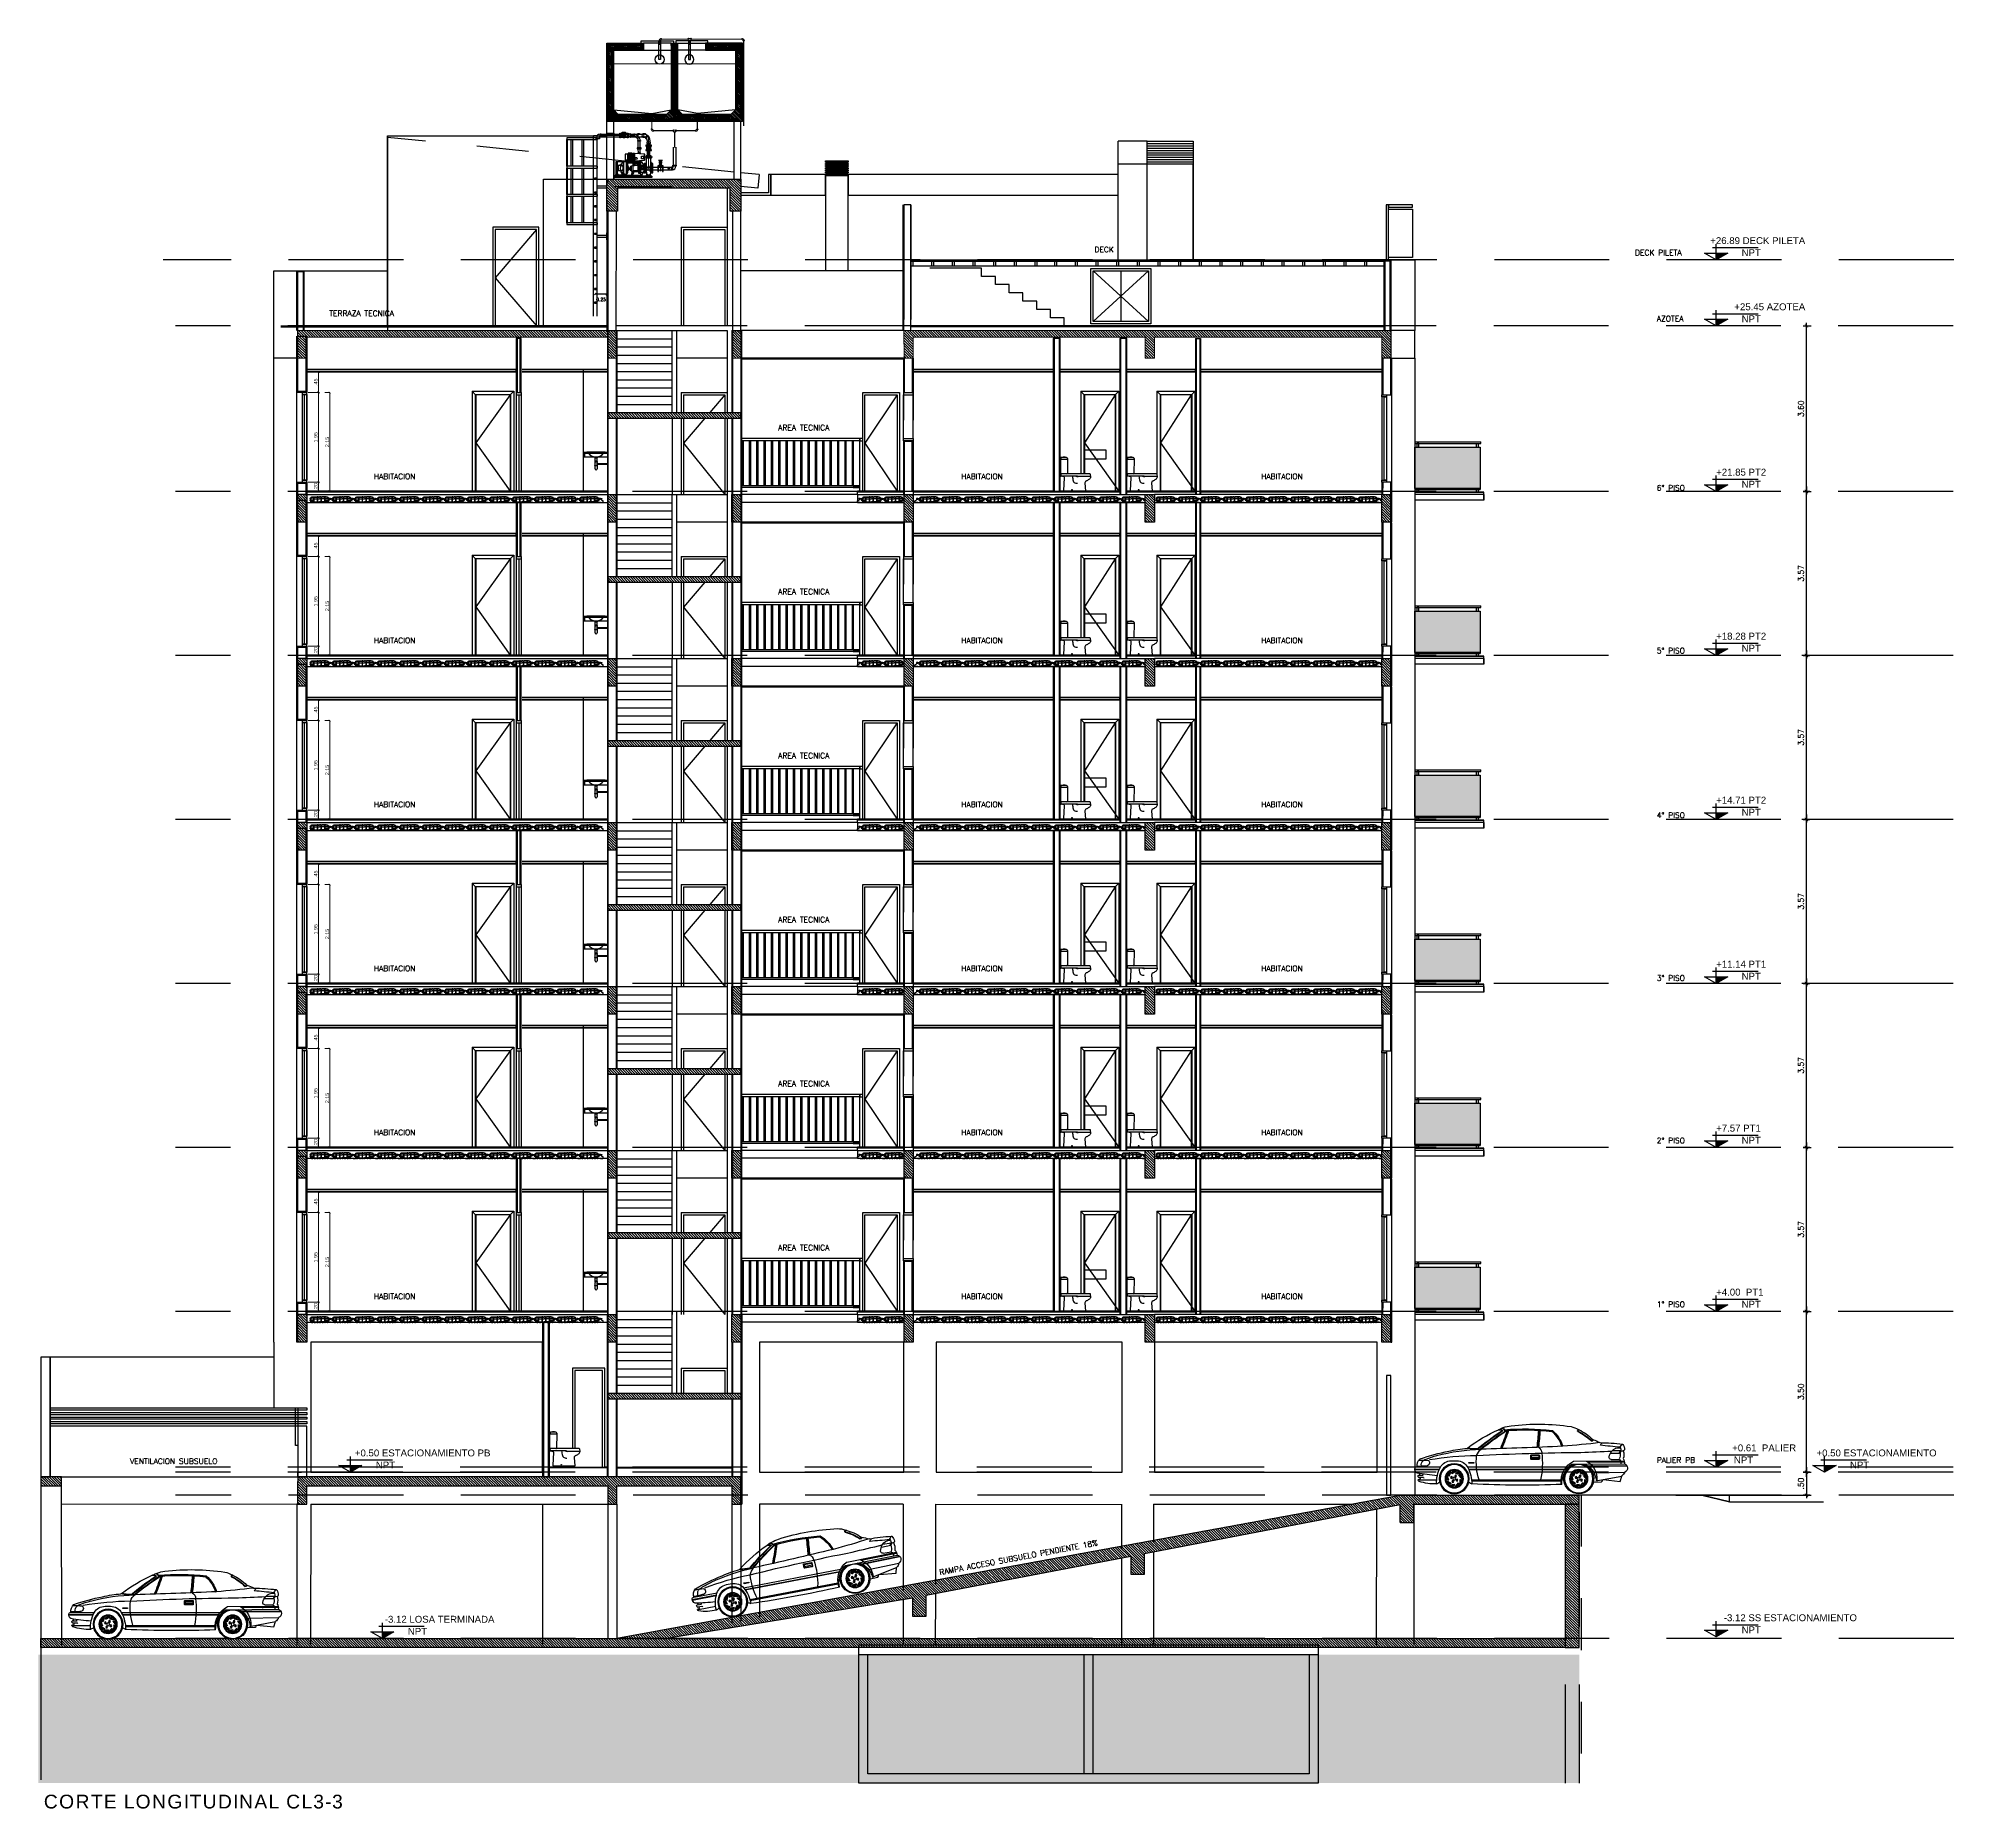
# Model space of a CAD drawing. Header units: metres. Extents: x 126 to 596, y -539 to -70.
# Drawn here: x 238.67 to 280.37, y -403.92 to -365.38 of the extents above; entities that cross this region are included whole.
import ezdxf
from ezdxf.enums import TextEntityAlignment as Align

# ---------------------------------------------------------------- set-up
doc = ezdxf.new("R2010")
doc.units = ezdxf.units.M
doc.header["$LTSCALE"] = 10
for name, pattern in [('ACAD_ISO02W100', [15, 12, -3]), ('ACAD_ISO04W100', [30, 24, -3, 0, -3]), ('CENTER', [50.8, 31.75, -6.35, 6.35, -6.35]), ('CENTRO', [2, 1.25, -0.25, 0.25, -0.25]), ('CONTINUA', [0]), ('CYPE_RAYA', [0.225, 0.1125, -0.1125]), ('DASHDOT', [1, 0.5, -0.25, 0, -0.25]), ('DASHED2', [0.375, 0.25, -0.125]), ('HIDDEN', [0.375, 0.25, -0.125]), ('HIDDEN2', [4.7625, 3.175, -1.5875])]:
    doc.linetypes.add(name, pattern=pattern)
for name, color, linetype in [('-SAN 3', 3, 'ACAD_ISO04W100'), ('-SAN 8', 8, 'CENTRO'), ('-SAN AC 1', 1, 'Continuous'), ('0 VERIFICAR', 140, 'Continuous'), ('0.1', 1, 'Continuous'), ('01', 1, 'Continuous'), ('02', 2, 'Continuous'), ('1_MUROS', 6, 'Continuous'), ('2', 2, 'Continuous'), ('3', 3, 'Continuous'), ('_ARQ-equipamiento', 8, 'Continuous'), ('A- Estructura', 5, 'Continuous'), ('A- Hatch Hormigon', 255, 'Continuous'), ('A-Aberturas', 2, 'Continuous'), ('A-Autos', 254, 'Continuous'), ('A-Cielorraso', 1, 'HIDDEN'), ('A-Muros', 4, 'Continuous'), ('A-NIVELES', 1, 'Continuous'), ('A-Pisos', 1, 'Continuous'), ('A-Proyeccion', 1, 'HIDDEN'), ('A-Revoques', 1, 'Continuous'), ('A05-Proyecciones', 1, 'ACAD_ISO02W100'), ('A_Cotas', 1, 'Continuous'), ('A_Simbologia', 2, 'Continuous'), ('Aberturas en Fachadas', 2, 'Continuous'), ('Corte t', 2, 'Continuous'), ('Dr Ejes en bloque', 4, 'Continuous'), ('dr proyeccioness', 1, 'HIDDEN'), ('Fachada 02', 2, 'Continuous'), ('Losa rap sapito', 251, 'Continuous'), ('PISO', 251, 'Continuous'), ('PROYECCIÓN', 2, 'HIDDEN2'), ('Sanitarios', 2, 'Continuous'), ('STEEL', 2, 'Continuous'), ('TCOTA', 1, 'Continuous'), ('Texto', 3, 'Continuous')]:
    doc.layers.add(name, color=color, linetype=linetype)
for name, color, linetype, lineweight in [('-SAN AC ACC', 1, 'Continuous', 5), ('-SAN AC CAÑO', 4, 'Continuous', 5), ('-SAN AC Textos', 2, 'Continuous', 5), ('A-ESCALERA', 2, 'Continuous', 5), ('BORDE_HORMIGON', 2, 'Continuous', 0), ('incendio', 10, 'Continuous', 13), ('LINEAUXILIAR', 1, 'DASHDOT', 5), ('PILAR_HORMIGON', 5, 'Continuous', 20)]:
    doc.layers.add(name, color=color, linetype=linetype, lineweight=lineweight)
doc.layers.add('Dr Contorno exterior torre', color=31, linetype='Continuous', transparency=0.5)
doc.layers.add('M1-Muro Común 20', color=12, linetype='Continuous', transparency=0.5)
doc.styles.add('1-50', font='arial.ttf', dxfattribs={"width": 1.1, "height": 0.075})
doc.styles.add('Arial', font='arial.ttf')
doc.styles.add('COTAS', font='ROMANS.shx', dxfattribs={"width": 0.7})
doc.styles.add('T12', font='romans.shx', dxfattribs={"height": 0.12})
doc.styles.add('TEXTOS', font='romans.shx')
doc.dimstyles.new('1-50', dxfattribs={"dimscale": 0, "dimtxt": 0.075, "dimasz": 0.05, "dimexe": 0, "dimexo": 0.025, "dimgap": 0.02, "dimtad": 1, "dimzin": 4, "dimdsep": 46, "dimtxsty": '1-50', "dimblk": 'ARCHTICK', "dimcen": 0.09, "dimclrd": 256, "dimclre": 8, "dimclrt": 2, "dimadec": 0, "dimazin": 3, "dimtfac": 1, "dimtofl": 0, "dimtmove": 2, "dimatfit": 3, "dimldrblk": 'OPEN90', "dimfxl": 1, "dimtolj": 1, "dimtzin": 0, "dimlwd": 18, "dimlwe": 18, "dimarcsym": 0})
doc.dimstyles.new('DIM50', dxfattribs={"dimtxt": 0.12, "dimasz": 0.07, "dimexe": 0.1, "dimexo": 0.05, "dimgap": 0.06, "dimtad": 1, "dimzin": 4, "dimdsep": 46, "dimtxsty": 'T12', "dimblk1": 'COTA1', "dimblk2": 'COTA1', "dimsah": 1, "dimcen": 0.07, "dimclrt": 3, "dimadec": 0, "dimazin": 0, "dimtfac": 1, "dimtmove": 2, "dimatfit": 0, "dimldrblk": 'COTA1', "dimfxl": 1, "dimtolj": 1, "dimtzin": 4, "dimarcsym": 0})
doc.dimstyles.new('LCM-50', dxfattribs={"dimscale": 0.5, "dimtxt": 0.18, "dimasz": 0.09, "dimexe": 0.09, "dimexo": 0.09, "dimgap": 0.09, "dimtad": 0, "dimzin": 0, "dimdsep": 46, "dimtxsty": 'TEXTOS', "dimblk1": 'DOT', "dimblk2": 'DOT', "dimsah": 1, "dimcen": 0.09, "dimclrd": 8, "dimclre": 8, "dimclrt": 7, "dimazin": 2, "dimtfac": 1, "dimtmove": 2, "dimatfit": 3, "dimldrblk": 'DOT', "dimfxl": 1, "dimtolj": 1, "dimtzin": 0, "dimarcsym": 0})
pattern_1 = [(315, (180.336697, -20), (0.0280633004, 0.0280633004), [])]

# ---------------------------------------------------------------- blocks, each defined once
blk = doc.blocks.new('Cabrioc')
for p, q in [((-2.019, 0.923), (-2.204, 0.923)), ((-1.979, 0.869), (-2.19, 0.869)), ((-1.501, 0.582), (-2.338, 0.589)), ((-1.487, 0.591), (-2.332, 0.598)), ((-1.614, 0.441), (-2.289, 0.454)), ((-1.135, 0.624), (-2.282, 0.634)), ((-1.177, 0.692), (-2.273, 0.701)), ((-1.493, 0.672), (-2.273, 0.679)), ((-1.991, 0.731), (-2.167, 0.731)), ((-1.325, 0.425), (-1.43, 0.404)), ((-1.351, 0.428), (-1.414, 0.415)), ((-1.351, 0.431), (-1.369, 0.446)), ((-1.324, 0.431), (-1.355, 0.455)), ((-1.241, 0.421), (-1.335, 0.473)), ((-1.259, 0.44), (-1.316, 0.471)), ((-1.257, 0.443), (-1.261, 0.466)), ((-1.236, 0.425), (-1.244, 0.463)), ((-1.179, 0.365), (-1.218, 0.464)), ((-1.181, 0.391), (-1.204, 0.451)), ((1.136, 0.566), (-1.018, 0.566)), ((1.113, 0.521), (-0.985, 0.521)), ((1.108, 0.51), (-0.977, 0.51)), ((-0.431, 0.815), (-0.431, 0.741)), ((-0.425, 0.815), (-0.425, 0.741)), ((-0.254, 0.826), (-0.42, 0.826)), ((-0.254, 0.819), (-0.42, 0.819)), ((-0.254, 0.812), (-0.42, 0.812)), ((-0.42, 0.812), (-0.42, 0.773)), ((-0.254, 0.773), (-0.42, 0.773)), ((-0.42, 0.737), (-0.254, 0.737)), ((-0.42, 0.73), (-0.254, 0.73)), ((-0.254, 0.812), (-0.254, 0.773)), ((-0.249, 0.741), (-0.249, 0.815)), ((-0.242, 0.741), (-0.242, 0.815)), ((1.105, 0.666), (1, 0.666)), ((1, 0.666), (1, 0.649)), ((1, 0.649), (1.105, 0.649)), ((1.105, 0.649), (1.105, 0.666)), ((1.386, 0.425), (1.281, 0.404)), ((1.36, 0.428), (1.297, 0.415)), ((1.361, 0.431), (1.342, 0.446)), ((1.388, 0.431), (1.357, 0.455)), ((1.488, 0.701), (1.369, 0.701)), ((1.47, 0.421), (1.376, 0.473)), ((1.452, 0.44), (1.395, 0.471)), ((1.455, 0.443), (1.45, 0.466)), ((1.475, 0.425), (1.467, 0.463)), ((1.533, 0.365), (1.493, 0.464)), ((1.531, 0.391), (1.507, 0.451)), ((2.233, 0.566), (1.721, 0.566)), ((2.278, 0.521), (1.744, 0.521)), ((2.278, 0.51), (1.75, 0.51)), ((-1.659, 0.263), (-2.222, 0.368)), ((-2.186, 0.251), (-2.222, 0.368)), ((-1.817, 0.292), (-2.186, 0.251)), ((-1.801, 0.28), (-1.801, 0.289)), ((-1.801, 0.261), (-1.801, 0.28)), ((-1.782, 0.243), (-1.801, 0.261)), ((-1.607, 0.236), (-1.782, 0.243)), ((-1.392, 0.374), (-1.459, 0.29)), ((-1.414, 0.359), (-1.454, 0.309)), ((-1.416, 0.294), (-1.445, 0.268)), ((-1.415, 0.362), (-1.439, 0.361)), ((-1.421, 0.267), (-1.438, 0.252)), ((-1.395, 0.379), (-1.434, 0.378)), ((-1.417, 0.266), (-1.416, 0.202)), ((-1.41, 0.291), (-1.408, 0.184)), ((-1.377, 0.215), (-1.383, 0.176)), ((-1.371, 0.217), (-1.3, 0.136)), ((-1.364, 0.192), (-1.367, 0.168)), ((-1.36, 0.193), (-1.318, 0.144)), ((-1.297, 0.18), (-1.276, 0.146)), ((-1.293, 0.185), (-1.187, 0.169)), ((-1.271, 0.17), (-1.259, 0.15)), ((-1.269, 0.173), (-1.206, 0.163)), ((-1.213, 0.21), (-1.122, 0.266)), ((-1.212, 0.204), (-1.175, 0.192)), ((-1.187, 0.216), (-1.132, 0.25)), ((-1.187, 0.213), (-1.165, 0.206)), ((-1.177, 0.391), (-1.166, 0.411)), ((-1.173, 0.364), (-1.154, 0.399)), ((-1.168, 0.281), (-1.134, 0.382)), ((-1.163, 0.277), (-1.127, 0.291)), ((-1.152, 0.303), (-1.132, 0.363)), ((-1.15, 0.3), (-1.128, 0.309)), ((1.047, 0.285), (-0.905, 0.285)), ((1.044, 0.263), (-0.903, 0.263)), ((1.319, 0.374), (1.253, 0.29)), ((1.297, 0.359), (1.257, 0.309)), ((1.296, 0.294), (1.266, 0.268)), ((1.296, 0.362), (1.272, 0.361)), ((1.291, 0.267), (1.273, 0.252)), ((1.317, 0.379), (1.277, 0.378)), ((1.294, 0.266), (1.296, 0.202)), ((1.301, 0.291), (1.304, 0.184)), ((1.334, 0.215), (1.329, 0.176)), ((1.34, 0.217), (1.411, 0.136)), ((1.348, 0.192), (1.344, 0.168)), ((1.351, 0.193), (1.393, 0.144)), ((1.415, 0.18), (1.435, 0.146)), ((1.418, 0.185), (1.524, 0.169)), ((1.44, 0.17), (1.452, 0.15)), ((1.442, 0.173), (1.505, 0.163)), ((1.498, 0.21), (1.59, 0.266)), ((1.499, 0.204), (1.536, 0.192)), ((1.524, 0.216), (1.579, 0.25)), ((1.524, 0.213), (1.547, 0.206)), ((1.534, 0.391), (1.545, 0.411)), ((1.538, 0.364), (1.557, 0.399)), ((1.544, 0.281), (1.578, 0.382)), ((1.548, 0.277), (1.584, 0.291)), ((1.559, 0.303), (1.579, 0.363)), ((1.562, 0.3), (1.583, 0.309)), ((2.189, 0.285), (1.805, 0.285)), ((2.188, 0.386), (2.098, 0.386)), ((2.188, 0.341), (2.098, 0.341)), ((2.188, 0.299), (2.169, 0.299))]:
    blk.add_line(p, q)
for centre, radius in [((-1.288, 0.308), 0.308), ((-1.288, 0.308), 0.2), ((-1.288, 0.308), 0.187), ((1.423, 0.308), 0.326), ((1.423, 0.308), 0.308), ((1.423, 0.308), 0.2), ((1.423, 0.308), 0.187), ((-1.348, 0.277), 0.0203), ((-1.348, 0.277), 0.0135), ((-1.319, 0.368), 0.0203), ((-1.319, 0.368), 0.0135), ((-1.288, 0.308), 0.033), ((-1.257, 0.248), 0.0203), ((-1.257, 0.248), 0.0135), ((-1.228, 0.338), 0.0203), ((-1.228, 0.338), 0.0135), ((1.363, 0.277), 0.0203), ((1.363, 0.277), 0.0135), ((1.392, 0.368), 0.0203), ((1.392, 0.368), 0.0135), ((1.423, 0.308), 0.033), ((1.454, 0.248), 0.0203), ((1.454, 0.248), 0.0135), ((1.483, 0.338), 0.0203), ((1.483, 0.338), 0.0135)]:
    blk.add_circle(centre, radius)
for centre, radius, start, end in [((-0.85, 0.432), 1.041, 114.858, 135.4104), ((-0.85, 0.432), 1.005, 114.858, 135.4104), ((-0.85, 0.432), 0.996, 114.9233, 135.3701), ((-1.282, 1.37), 0.0124, 77.4781, 161.1691), ((-1.302, 1.35), 0.0299, 347.7909, 61.9251), ((-1.029, 0.974), 0.478, 100.851, 121.5539), ((-1.302, 1.35), 0.0389, 350.0796, 54.5833), ((-1.275, 1.345), 0.0112, 294.9233, 350.0796), ((-0.4, -3.36), 4.857, 83.0689, 98.5116), ((-0.227, 0.797), 0.745, 131.0794, 162.8542), ((-0.227, 0.797), 0.722, 131.5834, 162.8542), ((-0.709, 1.35), 0.0112, 96.465, 131.0794), ((-0.114, -3.902), 5.297, 85.2323, 96.465), ((-0.701, 1.33), 0.009, 96.3959, 131.5834), ((-0.114, -3.902), 5.274, 85.3605, 96.3959), ((4.728, 1.65), 5.18, 183.186, 187.2798), ((4.728, 1.65), 5.171, 183.186, 187.2967), ((4.728, 1.65), 5.153, 183.186, 187.3307), ((4.728, 1.65), 5.144, 183.186, 187.3478), ((0.122, 0.824), 0.641, 68.728, 84.2805), ((8.718, 4.298), 8.972, 199.1163, 201.8192), ((0.231, 1.216), 0.144, 51.0672, 82.1073), ((8.718, 4.298), 8.945, 199.1903, 201.8952), ((0.334, 1.348), 0.0225, 149.5592, 236.9277), ((0.443, 1.284), 0.149, 117.3147, 149.5592), ((-3.037, -3.827), 6.154, 50.9248, 56.9277), ((0.349, 1.351), 0.0225, 144.2434, 236.8235), ((0.443, 1.284), 0.138, 112.6905, 144.2434), ((-3.037, -3.827), 6.165, 50.7892, 56.8235), ((0.316, 1.222), 0.203, 54.602, 79.0008), ((0.384, 1.356), 0.0112, 129.5518, 236.5783), ((0.443, 1.284), 0.104, 95.3706, 129.5518), ((-3.037, -3.827), 6.199, 50.3698, 56.5783), ((0.404, 1.356), 0.0112, 118.532, 236.4237), ((-3.037, -3.827), 6.21, 50.4059, 56.4237), ((0.443, 1.284), 0.0931, 77.4466, 118.532), ((0.427, 1.334), 0.0539, 49.2157, 83.0288), ((-0.846, -1.601), 3.251, 52.5659, 66.2982), ((-2.058, 0.936), 0.225, 147.4347, 178.9755), ((-2.271, 0.94), 0.0112, 178.9755, 205.073), ((-2.249, 0.95), 0.0355, 205.073, 258.4513), ((-2, 0.831), 0.269, 161.7461, 198.2539), ((-2.161, 1.187), 0.288, 250.6614, 261.9945), ((-2.238, 1.051), 0.0112, 96.8281, 147.4347), ((-1.674, -3.659), 4.755, 90.9098, 96.8281), ((-2.35, 0.926), 0.175, 22.7967, 50.8949), ((-2.058, 0.936), 0.147, 154.3404, 194.1564), ((-2.151, 0.905), 0.0496, 185.9648, 223.3488), ((-2.165, 0.783), 0.202, 39.0562, 99.3403), ((-2, 0.831), 0.192, 167.8703, 208.6423), ((-3.69, 17.408), 16.483, 275.2267, 276.7288), ((-2.105, 0.917), 0.0797, 173.9455, 216.3362), ((-5.017, -76.34), 77.309, 87.26837, 87.7691), ((-2.225, 0.727), 0.285, 11.8126, 40.299), ((-1.953, 0.926), 0.225, 30.1565, 48.3349), ((-1.351, 0.384), 0.815, 107.8567, 119.2298), ((0.507, 20.101), 19.139, 263.2288, 265.6653), ((-1.596, 1.159), 0.0055, 44.4291, 170.5949), ((-1.57, 1.159), 0.0307, 178.0247, 279.5001), ((-1.57, 1.159), 0.0217, 169.3491, 281.4716), ((-1.567, 1.139), 0.0112, 279.5001, 315.3701), ((-1.563, -45.047), 45.929, 86.8801, 89.7127), ((3.828, 104.515), 103.608, 267.3628, 268.34647), ((1.148, 0.65), 1.644, 172.3493, 192.833), ((-0.334, 0.867), 0.148, 121.1404, 179.024), ((0.742, -3.25), 4.201, 75.3257, 88.6813), ((0.639, 0.702), 0.318, 20.5556, 51.1483), ((0.938, 1.789), 0.843, 265.5172, 284.01), ((0.938, 1.789), 0.832, 268.8473, 283.3926), ((1.13, 0.967), 0.0127, 17.9234, 86.9543), ((0.932, -1.69), 2.669, 76.7403, 85.4781), ((0.752, -3.238), 4.221, 70.4292, 79.1854), ((-2.255, 0.543), 0.0952, 106.7446, 248.9602), ((-2.078, 0.55), 0.232, 204.5907, 231.8067), ((-2.118, 0.654), 0.166, 146.0895, 186.919), ((-2.118, 0.654), 0.0884, 127.1257, 193.5067), ((-2.178, 0.733), 0.0112, 307.1257, 28.6423), ((-1.991, 0.776), 0.045, 270, 11.8126), ((-2.225, 0.727), 0.285, 346.3486, 349.7527), ((-1.233, 0.302), 0.452, 119.9214, 183.3967), ((-1.141, 0.194), 0.534, 135.73, 172.5724), ((-1.288, 0.308), 0.326, 102.6798, 76.3323), ((-1.273, 0.235), 0.415, 109.4864, 127.0394), ((-1.239, 0.253), 0.246, 124.3442, 141.4881), ((-1.3, 0.324), 0.148, 124.3442, 141.4881), ((-1.376, 0.437), 0.0117, 51.6265, 124.3442), ((-1.367, 0.44), 0.0194, 51.6265, 124.3442), ((-1.352, 0.43), 0.00194, 281.399, 51.6265), ((-1.285, 0.234), 0.246, 84.3442, 101.4881), ((-1.326, 0.428), 0.00324, 281.399, 51.6265), ((-1.286, 0.328), 0.148, 84.3442, 101.4881), ((-1.315, 0.472), 0.000778, 101.4881, 241.399), ((-1.273, 0.463), 0.0117, 11.6265, 84.3442), ((-1.263, 0.46), 0.0194, 11.6265, 84.3442), ((-1.258, 0.442), 0.00194, 241.399, 11.6265), ((-1.239, 0.424), 0.00324, 241.399, 11.6265), ((-1.334, 0.249), 0.246, 44.3442, 61.4881), ((-1.203, 0.451), 0.000778, 61.4881, 201.399), ((-1.274, 0.322), 0.148, 44.3442, 61.4881), ((-1.177, 0.681), 0.0112, 62.6405, 89.506), ((-1.401, 0.249), 0.497, 354.6148, 62.6405), ((-1.176, 0.417), 0.0117, 331.6265, 44.3442), ((-1.171, 0.408), 0.0194, 331.6265, 44.3442), ((-1.224, 0.439), 0.205, 38.2889, 64.2263), ((-1.511, 0.176), 0.594, 0.7773, 41.0717), ((-0.42, 0.815), 0.0112, 90, 180), ((-0.42, 0.741), 0.0112, 180, 270), ((-0.42, 0.815), 0.0045, 90, 180), ((-0.42, 0.741), 0.0045, 180, 270), ((-0.254, 0.815), 0.0112, 0, 90), ((-0.254, 0.815), 0.0045, 0, 90), ((-0.254, 0.741), 0.0045, 270, 0), ((-0.254, 0.741), 0.0112, 270, 0), ((-0.417, 0.683), 1.36, 342.988, 5.5188), ((0.881, -5.722), 6.537, 80.4687, 89.5128), ((1.859, 0.184), 0.819, 153.2559, 179.2508), ((1.369, 0.431), 0.27, 90, 153.2559), ((1.473, 0.253), 0.246, 124.3442, 141.4881), ((1.412, 0.324), 0.148, 124.3442, 141.4881), ((1.335, 0.437), 0.0117, 51.6265, 124.3442), ((1.345, 0.44), 0.0194, 51.6265, 124.3442), ((1.359, 0.43), 0.00194, 281.399, 51.6265), ((1.426, 0.234), 0.246, 84.3442, 101.4881), ((1.386, 0.428), 0.00324, 281.399, 51.6265), ((1.396, 0.472), 0.000778, 101.4881, 241.399), ((1.425, 0.328), 0.148, 84.3442, 101.4881), ((1.439, 0.463), 0.0117, 11.6265, 84.3442), ((1.448, 0.46), 0.0194, 11.6265, 84.3442), ((1.453, 0.442), 0.00194, 241.399, 11.6265), ((1.472, 0.424), 0.00324, 241.399, 11.6265), ((1.488, 0.431), 0.27, 28.6097, 90), ((1.378, 0.249), 0.246, 44.3442, 61.4881), ((1.508, 0.451), 0.000778, 61.4881, 201.399), ((1.438, 0.322), 0.148, 44.3442, 61.4881), ((1.535, 0.417), 0.0117, 331.6265, 44.3442), ((1.54, 0.408), 0.0194, 331.6265, 44.3442), ((1.132, 0.237), 0.675, 356.4204, 28.6097), ((1.254, 6.349), 5.998, 275.1578, 279.3996), ((1.347, -0.932), 1.805, 67.6073, 75.4738), ((2.029, 0.654), 0.0687, 128.6577, 277.1751), ((2.13, -0.799), 1.514, 87.7081, 95.479), ((2.011, 0.61), 0.129, 339.9877, 79.5668), ((2.208, 2.681), 2.102, 265.3404, 270.7209), ((2.039, 0.59), 0.196, 353.0041, 49.5687), ((2.211, 0.407), 0.0307, 148.0854, 222.9106), ((2.239, 0.527), 0.04, 8.5204, 97.7399), ((2.178, 0.517), 0.102, 303.0901, 9.5869), ((-1.215, 0.297), 0.246, 164.3442, 181.4881), ((-1.308, 0.313), 0.148, 164.3442, 181.4881), ((-1.454, 0.309), 0.000778, 181.4881, 321.399), ((-1.433, 0.358), 0.0194, 91.6265, 164.3442), ((-1.432, 0.253), 0.0194, 131.6265, 204.3442), ((-1.439, 0.35), 0.0117, 91.6265, 164.3442), ((-1.225, 0.347), 0.246, 204.3442, 221.4881), ((-1.43, 0.243), 0.0117, 131.6265, 204.3442), ((-1.306, 0.299), 0.148, 204.3442, 221.4881), ((-1.419, 0.266), 0.00194, 1.399, 131.6265), ((-1.416, 0.202), 0.000778, 221.4881, 1.399), ((-1.413, 0.291), 0.00324, 1.399, 131.6265), ((-1.415, 0.416), 0.000778, 141.4881, 281.399), ((-1.415, 0.36), 0.00194, 321.399, 91.6265), ((-1.394, 0.376), 0.00324, 321.399, 91.6265), ((-1.363, 0.173), 0.0194, 171.6265, 244.3442), ((-1.374, 0.215), 0.00324, 41.399, 171.6265), ((-1.265, 0.378), 0.246, 244.3442, 261.4881), ((-1.356, 0.167), 0.0117, 171.6265, 244.3442), ((-1.362, 0.191), 0.00194, 41.399, 171.6265), ((-1.297, 0.289), 0.148, 244.3442, 261.4881), ((-1.318, 0.144), 0.000778, 261.4881, 41.399), ((-1.294, 0.181), 0.00324, 81.399, 211.6265), ((-1.259, 0.156), 0.0194, 211.6265, 284.3442), ((-1.27, 0.171), 0.00194, 81.399, 211.6265), ((-1.249, 0.156), 0.0117, 211.6265, 284.3442), ((-1.316, 0.376), 0.246, 284.3442, 301.4881), ((-1.283, 0.288), 0.148, 284.3442, 301.4881), ((-1.211, 0.207), 0.00324, 121.399, 251.6265), ((-1.206, 0.163), 0.000778, 301.4881, 81.399), ((-1.186, 0.215), 0.00194, 121.399, 251.6265), ((-1.179, 0.392), 0.00194, 201.399, 331.6265), ((-1.176, 0.366), 0.00324, 201.399, 331.6265), ((-1.169, 0.21), 0.0194, 251.6265, 324.3442), ((-1.165, 0.28), 0.00324, 161.399, 291.6265), ((-1.161, 0.217), 0.0117, 251.6265, 324.3442), ((-1.353, 0.342), 0.246, 324.3442, 341.4881), ((-1.15, 0.302), 0.00194, 161.399, 291.6265), ((-1.271, 0.296), 0.148, 324.3442, 341.4881), ((-1.131, 0.363), 0.000778, 21.4881, 161.399), ((-1.132, 0.249), 0.000778, 341.4881, 121.399), ((-1.36, 0.292), 0.246, 4.3442, 21.4881), ((-1.268, 0.309), 0.148, 4.3442, 21.4881), ((-1.132, 0.32), 0.0117, 291.6265, 4.3442), ((-1.134, 0.31), 0.0194, 291.6265, 4.3442), ((-0.071, 23.288), 23.119, 267.9029, 272.7557), ((1.423, -0.366), 0.679, 117.9055, 124.2769), ((1.496, 0.297), 0.246, 164.3442, 181.4881), ((1.404, 0.313), 0.148, 164.3442, 181.4881), ((1.257, 0.309), 0.000778, 181.4881, 321.399), ((1.278, 0.358), 0.0194, 91.6265, 164.3442), ((1.279, 0.253), 0.0194, 131.6265, 204.3442), ((1.273, 0.35), 0.0117, 91.6265, 164.3442), ((1.486, 0.347), 0.246, 204.3442, 221.4881), ((1.281, 0.243), 0.0117, 131.6265, 204.3442), ((1.405, 0.299), 0.148, 204.3442, 221.4881), ((1.292, 0.266), 0.00194, 1.399, 131.6265), ((1.295, 0.202), 0.000778, 221.4881, 1.399), ((1.297, 0.416), 0.000778, 141.4881, 281.399), ((1.296, 0.36), 0.00194, 321.399, 91.6265), ((1.298, 0.291), 0.00324, 1.399, 131.6265), ((1.317, 0.376), 0.00324, 321.399, 91.6265), ((1.348, 0.173), 0.0194, 171.6265, 244.3442), ((1.338, 0.215), 0.00324, 41.399, 171.6265), ((1.446, 0.378), 0.246, 244.3442, 261.4881), ((1.356, 0.167), 0.0117, 171.6265, 244.3442), ((1.35, 0.191), 0.00194, 41.399, 171.6265), ((1.415, 0.289), 0.148, 244.3442, 261.4881), ((1.393, 0.144), 0.000778, 261.4881, 41.399), ((1.417, 0.181), 0.00324, 81.399, 211.6265), ((1.452, 0.156), 0.0194, 211.6265, 284.3442), ((1.442, 0.171), 0.00194, 81.399, 211.6265), ((1.462, 0.156), 0.0117, 211.6265, 284.3442), ((1.396, 0.376), 0.246, 284.3442, 301.4881), ((1.428, 0.288), 0.148, 284.3442, 301.4881), ((1.5, 0.207), 0.00324, 121.399, 251.6265), ((1.505, 0.163), 0.000778, 301.4881, 81.399), ((1.525, 0.215), 0.00194, 121.399, 251.6265), ((1.532, 0.392), 0.00194, 201.399, 331.6265), ((1.536, 0.366), 0.00324, 201.399, 331.6265), ((1.542, 0.21), 0.0194, 251.6265, 324.3442), ((1.547, 0.28), 0.00324, 161.399, 291.6265), ((1.55, 0.217), 0.0117, 251.6265, 324.3442), ((1.358, 0.342), 0.246, 324.3442, 341.4881), ((1.561, 0.302), 0.00194, 161.399, 291.6265), ((1.44, 0.296), 0.148, 324.3442, 341.4881), ((1.58, 0.363), 0.000778, 21.4881, 161.399), ((1.579, 0.249), 0.000778, 341.4881, 121.399), ((1.351, 0.292), 0.246, 4.3442, 21.4881), ((1.443, 0.309), 0.148, 4.3442, 21.4881), ((1.579, 0.32), 0.0117, 291.6265, 4.3442), ((1.577, 0.31), 0.0194, 291.6265, 4.3442), ((1.423, -0.366), 0.679, 55.7231, 62.0945), ((1.831, 1.35), 1.155, 268.729, 288.0028), ((2.113, 0.315), 0.0304, 118.8336, 166.6386), ((2.124, 0.404), 0.0194, 157.0689, 247.0117), ((2.194, 0.313), 0.0287, 78.9014, 258.9014), ((2.191, 0.363), 0.0234, 291.4517, 97.3969), ((2.184, 0.266), 0.0329, 35.5032, 82.1555), ((2.164, 0.292), 0.0472, 301.2489, 351.9365)]:
    blk.add_arc(centre, radius, start, end)
blk = doc.blocks.new('NivelGen')
blk.add_hatch(color=256).paths.add_polyline_path([(0.251, 0.145), (0, 0.145), (0, 0)])
for p, q in [((-0.077, 0.266), (0.913, 0.266)), ((0, 0), (0, 0.343))]:
    blk.add_line(p, q)
at = {"const_width": 0.01}
blk.add_lwpolyline([(-0.251, 0.145), (0, 0), (0.251, 0.145)], dxfattribs=at)
blk.add_lwpolyline([(0, 0), (-0.251, 0.145), (0.251, 0.145), (0, 0)])
at = {"style": 'COTAS', "width": 0.7}
for tag, p in [('NIVEL', (0.973, 0.365)), ('NPT.INT', (0.973, 0.048))]:
    blk.add_attdef(tag, text='', height=0.2, dxfattribs=at).set_placement(p, align=Align.RIGHT)
blk = doc.blocks.new('VIGUETA NUEVA')
at = {"layer": '02'}
for p, q in [((852.277, 1549.624), (852.243, 1549.611)), ((852.243, 1549.581), (852.243, 1549.611)), ((852.243, 1549.581), (852.248, 1549.576)), ((852.305, 1549.576), (852.248, 1549.576)), ((852.305, 1549.666), (852.277, 1549.666)), ((852.277, 1549.666), (852.277, 1549.661)), ((852.277, 1549.661), (852.281, 1549.631)), ((852.305, 1549.666), (852.334, 1549.666)), ((852.305, 1549.576), (852.363, 1549.576)), ((852.334, 1549.661), (852.33, 1549.631)), ((852.334, 1549.666), (852.334, 1549.661)), ((852.334, 1549.624), (852.368, 1549.611)), ((852.368, 1549.581), (852.363, 1549.576)), ((852.368, 1549.581), (852.368, 1549.611))]:
    blk.add_line(p, q, dxfattribs=at)
for centre, start, end in [((852.274, 1549.631), 294.8533, 4.4381), ((852.337, 1549.631), 175.5619, 245.1467)]:
    blk.add_arc(centre, 0.00704, start, end, dxfattribs=at)
blk = doc.blocks.new('VIGUETA NUEVA1')
at = {"layer": 'PISO'}
for centre in [(-0.044, -0.081), (0, -0.02), (0.05, -0.081)]:
    blk.add_circle(centre, 0.00324, dxfattribs=at)
at = {"layer": '1_MUROS'}
blk.add_blockref('VIGUETA NUEVA', (-852.305, -1549.666), dxfattribs=at)
blk = doc.blocks.new('Losa rap zapito')
at = {"layer": 'Losa rap sapito'}
for p, q in [((283.728, -291.824), (283.726, -291.839)), ((283.746, -291.848), (283.728, -291.842)), ((283.732, -291.804), (283.729, -291.823)), ((283.739, -291.812), (283.736, -291.833)), ((283.753, -291.842), (283.738, -291.836)), ((283.742, -291.81), (283.805, -291.81)), ((283.744, -291.804), (283.805, -291.804)), ((283.747, -291.88), (283.746, -291.848)), ((283.754, -291.884), (283.75, -291.884)), ((283.754, -291.884), (283.752, -291.884)), ((283.754, -291.884), (283.752, -291.884)), ((283.753, -291.81), (283.805, -291.81)), ((283.753, -291.842), (283.805, -291.842)), ((283.754, -291.872), (283.754, -291.851)), ((283.754, -291.884), (283.754, -291.883)), ((283.754, -291.883), (283.76, -291.883)), ((283.756, -291.849), (283.805, -291.849)), ((283.757, -291.875), (283.805, -291.875)), ((283.76, -291.884), (283.76, -291.883)), ((283.76, -291.884), (283.766, -291.884)), ((283.771, -291.883), (283.766, -291.883)), ((283.766, -291.884), (283.766, -291.883)), ((283.771, -291.772), (283.805, -291.772)), ((283.771, -291.884), (283.771, -291.883)), ((283.771, -291.884), (283.777, -291.884)), ((283.777, -291.884), (283.777, -291.883)), ((283.783, -291.883), (283.777, -291.883)), ((283.781, -291.764), (283.8, -291.764)), ((283.783, -291.884), (283.783, -291.883)), ((283.783, -291.884), (283.789, -291.884)), ((283.789, -291.884), (283.789, -291.883)), ((283.789, -291.883), (283.795, -291.883)), ((283.795, -291.884), (283.795, -291.883)), ((283.8, -291.884), (283.795, -291.884)), ((283.8, -291.883), (283.806, -291.883)), ((283.8, -291.884), (283.8, -291.883)), ((283.801, -291.763), (283.821, -291.763)), ((283.806, -291.884), (283.806, -291.883)), ((283.812, -291.884), (283.806, -291.884)), ((283.808, -291.801), (283.808, -291.775)), ((283.808, -291.839), (283.808, -291.813)), ((283.808, -291.872), (283.808, -291.852)), ((283.812, -291.883), (283.818, -291.883)), ((283.812, -291.884), (283.812, -291.883)), ((283.812, -291.883), (283.818, -291.883)), ((283.815, -291.801), (283.815, -291.775)), ((283.815, -291.872), (283.815, -291.813)), ((283.818, -291.772), (283.884, -291.772)), ((283.818, -291.804), (283.884, -291.804)), ((283.818, -291.81), (283.884, -291.81)), ((283.818, -291.875), (283.884, -291.875)), ((283.818, -291.884), (283.818, -291.883)), ((283.818, -291.884), (283.823, -291.884)), ((283.821, -291.764), (283.881, -291.764)), ((283.829, -291.883), (283.823, -291.883)), ((283.823, -291.884), (283.823, -291.883)), ((283.829, -291.884), (283.829, -291.883)), ((283.829, -291.884), (283.835, -291.884)), ((283.835, -291.884), (283.835, -291.883)), ((283.841, -291.883), (283.835, -291.883)), ((283.841, -291.884), (283.841, -291.883)), ((283.841, -291.884), (283.847, -291.884)), ((283.847, -291.884), (283.847, -291.883)), ((283.847, -291.883), (283.852, -291.883)), ((283.852, -291.884), (283.852, -291.883)), ((283.858, -291.884), (283.852, -291.884)), ((283.858, -291.883), (283.864, -291.883)), ((283.858, -291.884), (283.858, -291.883)), ((283.864, -291.884), (283.864, -291.883)), ((283.87, -291.884), (283.864, -291.884)), ((283.87, -291.883), (283.875, -291.883)), ((283.87, -291.884), (283.87, -291.883)), ((283.87, -291.883), (283.875, -291.883)), ((283.875, -291.884), (283.875, -291.883)), ((283.875, -291.884), (283.881, -291.884)), ((283.887, -291.883), (283.881, -291.883)), ((283.881, -291.884), (283.881, -291.883)), ((283.901, -291.763), (283.882, -291.763)), ((283.887, -291.801), (283.887, -291.775)), ((283.887, -291.872), (283.887, -291.813)), ((283.887, -291.884), (283.887, -291.883)), ((283.887, -291.884), (283.893, -291.884)), ((283.893, -291.884), (283.893, -291.883)), ((283.899, -291.883), (283.893, -291.883)), ((283.894, -291.801), (283.894, -291.775)), ((283.894, -291.872), (283.894, -291.813)), ((283.897, -291.772), (283.93, -291.772)), ((283.897, -291.804), (283.93, -291.804)), ((283.897, -291.81), (283.93, -291.81)), ((283.897, -291.875), (283.93, -291.875)), ((283.899, -291.884), (283.899, -291.883)), ((283.899, -291.884), (283.904, -291.884)), ((283.902, -291.764), (283.93, -291.764)), ((283.904, -291.884), (283.904, -291.883)), ((283.904, -291.883), (283.91, -291.883)), ((283.91, -291.884), (283.91, -291.883)), ((283.916, -291.884), (283.91, -291.884)), ((283.916, -291.883), (283.922, -291.883)), ((283.916, -291.884), (283.916, -291.883)), ((283.922, -291.884), (283.922, -291.883)), ((283.927, -291.884), (283.922, -291.884)), ((283.927, -291.884), (283.927, -291.883)), ((283.927, -291.883), (283.93, -291.883)), ((283.959, -291.764), (283.93, -291.764)), ((283.964, -291.772), (283.93, -291.772)), ((283.964, -291.804), (283.93, -291.804)), ((283.964, -291.81), (283.93, -291.81)), ((283.964, -291.875), (283.93, -291.875)), ((283.933, -291.883), (283.93, -291.883)), ((283.933, -291.884), (283.933, -291.883)), ((283.933, -291.884), (283.939, -291.884)), ((283.945, -291.883), (283.939, -291.883)), ((283.939, -291.884), (283.939, -291.883)), ((283.945, -291.884), (283.945, -291.883)), ((283.945, -291.884), (283.951, -291.884)), ((283.951, -291.884), (283.951, -291.883)), ((283.956, -291.883), (283.951, -291.883)), ((283.956, -291.884), (283.956, -291.883)), ((283.962, -291.884), (283.956, -291.884)), ((283.96, -291.763), (283.979, -291.763)), ((283.962, -291.884), (283.962, -291.883)), ((283.962, -291.883), (283.968, -291.883)), ((283.967, -291.801), (283.967, -291.775)), ((283.967, -291.872), (283.967, -291.813)), ((283.968, -291.884), (283.968, -291.883)), ((283.974, -291.884), (283.968, -291.884)), ((283.973, -291.801), (283.973, -291.775)), ((283.973, -291.872), (283.973, -291.813)), ((283.974, -291.883), (283.98, -291.883)), ((283.974, -291.884), (283.974, -291.883)), ((284.043, -291.772), (283.976, -291.772)), ((284.043, -291.804), (283.976, -291.804)), ((284.043, -291.81), (283.976, -291.81)), ((284.043, -291.875), (283.976, -291.875)), ((284.039, -291.764), (283.98, -291.764)), ((283.98, -291.884), (283.98, -291.883)), ((283.985, -291.884), (283.98, -291.884)), ((283.991, -291.883), (283.985, -291.883)), ((283.985, -291.884), (283.985, -291.883)), ((283.991, -291.883), (283.985, -291.883)), ((283.991, -291.884), (283.991, -291.883)), ((283.991, -291.884), (283.997, -291.884)), ((284.003, -291.883), (283.997, -291.883)), ((283.997, -291.884), (283.997, -291.883)), ((284.003, -291.884), (284.003, -291.883)), ((284.003, -291.884), (284.008, -291.884)), ((284.008, -291.884), (284.008, -291.883)), ((284.014, -291.883), (284.008, -291.883)), ((284.014, -291.884), (284.014, -291.883)), ((284.02, -291.884), (284.014, -291.884)), ((284.02, -291.884), (284.02, -291.883)), ((284.02, -291.883), (284.026, -291.883)), ((284.026, -291.884), (284.026, -291.883)), ((284.032, -291.884), (284.026, -291.884)), ((284.032, -291.883), (284.037, -291.883)), ((284.032, -291.884), (284.032, -291.883)), ((284.037, -291.884), (284.037, -291.883)), ((284.043, -291.884), (284.037, -291.884)), ((284.059, -291.763), (284.04, -291.763)), ((284.049, -291.883), (284.043, -291.883)), ((284.043, -291.884), (284.043, -291.883)), ((284.049, -291.883), (284.043, -291.883)), ((284.046, -291.801), (284.046, -291.775)), ((284.046, -291.872), (284.046, -291.813)), ((284.049, -291.884), (284.049, -291.883)), ((284.049, -291.884), (284.055, -291.884)), ((284.053, -291.801), (284.053, -291.775)), ((284.053, -291.839), (284.053, -291.813)), ((284.053, -291.872), (284.053, -291.852)), ((284.06, -291.883), (284.055, -291.883)), ((284.055, -291.884), (284.055, -291.883)), ((284.09, -291.772), (284.056, -291.772)), ((284.117, -291.804), (284.056, -291.804)), ((284.119, -291.81), (284.056, -291.81)), ((284.107, -291.81), (284.056, -291.81)), ((284.107, -291.842), (284.056, -291.842)), ((284.104, -291.849), (284.056, -291.849)), ((284.104, -291.875), (284.056, -291.875)), ((284.079, -291.764), (284.06, -291.764)), ((284.06, -291.884), (284.06, -291.883)), ((284.06, -291.884), (284.066, -291.884)), ((284.066, -291.884), (284.066, -291.883)), ((284.072, -291.883), (284.066, -291.883)), ((284.072, -291.884), (284.072, -291.883)), ((284.078, -291.884), (284.072, -291.884)), ((284.078, -291.884), (284.078, -291.883)), ((284.078, -291.883), (284.084, -291.883)), ((284.084, -291.884), (284.084, -291.883)), ((284.089, -291.884), (284.084, -291.884)), ((284.089, -291.883), (284.095, -291.883)), ((284.089, -291.884), (284.089, -291.883)), ((284.095, -291.884), (284.095, -291.883)), ((284.101, -291.884), (284.095, -291.884)), ((284.101, -291.884), (284.101, -291.883)), ((284.107, -291.883), (284.101, -291.883)), ((284.107, -291.842), (284.123, -291.836)), ((284.107, -291.872), (284.107, -291.851)), ((284.107, -291.884), (284.107, -291.883)), ((284.107, -291.884), (284.109, -291.884)), ((284.107, -291.884), (284.109, -291.884)), ((284.107, -291.884), (284.11, -291.884)), ((284.114, -291.88), (284.115, -291.848)), ((284.115, -291.848), (284.133, -291.842)), ((284.121, -291.812), (284.125, -291.833)), ((284.129, -291.804), (284.131, -291.823)), ((284.133, -291.824), (284.135, -291.839))]:
    blk.add_line(p, q, dxfattribs=at)
for centre, radius, start, end in [((283.729, -291.839), 0.00289, 171.8699, 249.444), ((283.729, -291.824), 0.000963, 81.8699, 171.8699), ((283.772, -291.804), 0.0404, 77.2971, 181.0135), ((283.739, -291.833), 0.00289, 171.8699, 249.444), ((283.742, -291.813), 0.00289, 90, 165.2593), ((283.772, -291.804), 0.0317, 92.259, 174.7894), ((283.744, -291.801), 0.00289, 180.2316, 270), ((283.751, -291.88), 0.0039, 182.4799, 268.1248), ((283.756, -291.852), 0.00289, 90, 168.5947), ((283.757, -291.872), 0.00289, 180, 271.41), ((283.801, -291.764), 0.000963, 90, 180), ((283.805, -291.775), 0.00289, 0, 90), ((283.805, -291.801), 0.00289, 270, 0), ((283.805, -291.813), 0.00289, 0, 90), ((283.805, -291.839), 0.00289, 270, 0), ((283.805, -291.852), 0.00289, 0, 90), ((283.805, -291.872), 0.00289, 270, 0), ((283.818, -291.775), 0.00289, 90, 180), ((283.818, -291.801), 0.00289, 180, 270), ((283.818, -291.813), 0.00289, 90, 180), ((283.818, -291.872), 0.00289, 180, 270), ((283.821, -291.764), 0.000963, 0, 90), ((283.882, -291.764), 0.000963, 90, 180), ((283.884, -291.775), 0.00289, 0, 90), ((283.884, -291.801), 0.00289, 270, 0), ((283.884, -291.813), 0.00289, 0, 90), ((283.884, -291.872), 0.00289, 270, 0), ((283.897, -291.775), 0.00289, 90, 180), ((283.897, -291.801), 0.00289, 180, 270), ((283.897, -291.813), 0.00289, 90, 180), ((283.897, -291.872), 0.00289, 180, 270), ((283.901, -291.764), 0.000963, 0, 90), ((283.96, -291.764), 0.000963, 90, 180), ((283.964, -291.775), 0.00289, 0, 90), ((283.964, -291.801), 0.00289, 270, 0), ((283.964, -291.813), 0.00289, 0, 90), ((283.964, -291.872), 0.00289, 270, 0), ((283.976, -291.775), 0.00289, 90, 180), ((283.976, -291.801), 0.00289, 180, 270), ((283.976, -291.813), 0.00289, 90, 180), ((283.976, -291.872), 0.00289, 180, 270), ((283.979, -291.764), 0.000963, 0, 90), ((284.04, -291.764), 0.000963, 90, 180), ((284.043, -291.775), 0.00289, 0, 90), ((284.043, -291.801), 0.00289, 270, 0), ((284.043, -291.813), 0.00289, 0, 90), ((284.043, -291.872), 0.00289, 270, 0), ((284.056, -291.775), 0.00289, 90, 180), ((284.056, -291.801), 0.00289, 180, 270), ((284.056, -291.813), 0.00289, 90, 180), ((284.056, -291.839), 0.00289, 180, 270), ((284.056, -291.852), 0.00289, 90, 180), ((284.056, -291.872), 0.00289, 180, 270), ((284.059, -291.764), 0.000963, 0, 90), ((284.088, -291.804), 0.0404, 358.9865, 102.7029), ((284.088, -291.804), 0.0317, 5.2106, 87.741), ((284.104, -291.852), 0.00289, 11.4053, 90), ((284.104, -291.872), 0.00289, 268.59, 0), ((284.11, -291.88), 0.0039, 271.8752, 357.5201), ((284.117, -291.801), 0.00289, 270, 359.7684), ((284.119, -291.813), 0.00289, 14.7407, 90), ((284.122, -291.833), 0.00289, 290.556, 8.1301), ((284.132, -291.824), 0.000963, 8.1301, 98.1301), ((284.132, -291.839), 0.00289, 290.556, 8.1301)]:
    blk.add_arc(centre, radius, start, end, dxfattribs=at)
blk = doc.blocks.new('_ArchTick')
at = {"color": 0, "linetype": 'ByBlock', "const_width": 0.15}
blk.add_lwpolyline([(-0.5, -0.5), (0.5, 0.5)], dxfattribs=at)
blk = doc.blocks.new('*D73')
at = {"layer": 'Defpoints', "color": 0, "transparency": 16777216}
for p in [(64.181, -337.766), (64.181, -337.966), (64.431, -337.766, 0)]:
    blk.add_point(p, dxfattribs=at)
at = {"layer": 'TCOTA', "color": 8, "lineweight": 18, "transparency": 16777216}
for p, q in [((64.206, -337.766, 0), (64.431, -337.766, 0)), ((64.206, -337.966, 0), (64.431, -337.966, 0))]:
    blk.add_line(p, q, dxfattribs=at)
at = {"layer": 'TCOTA', "lineweight": 18, "transparency": 16777216}
blk.add_line((64.431, -337.966, 0), (64.431, -337.766, 0), dxfattribs=at)
at = {"layer": 'TCOTA', "lineweight": 18, "transparency": 16777216, "xscale": 0.05, "yscale": 0.05, "zscale": 0.05}
for p, rotation in [((64.431, -337.766, 0), 90), ((64.431, -337.966, 0), 270)]:
    blk.add_blockref('_ArchTick', p, dxfattribs=dict(at, rotation=rotation))
at = {"layer": 'TCOTA', "color": 2, "transparency": 16777216, "insert": (64.373, -337.866, 0), "char_height": 0.075, "attachment_point": 5, "rotation": 90, "style": '1-50'}
blk.add_mtext('\\A1;.20', dxfattribs=at)
blk = doc.blocks.new('_Open90')
at = {"color": 0, "linetype": 'ByBlock', "lineweight": -2}
for p, q in [((0, 0), (-1, 0)), ((-0.5, 0.5), (0, 0)), ((0, 0), (-0.5, -0.5))]:
    blk.add_line(p, q, dxfattribs=at)
blk = doc.blocks.new('*D71')
at = {"layer": 'Defpoints', "color": 0, "transparency": 16777216}
for p in [(64.548, -335.817, 0), (64.681, -335.817), (64.548, -337.967, 0)]:
    blk.add_point(p, dxfattribs=at)
at = {"layer": 'TCOTA', "color": 8, "lineweight": 18, "transparency": 16777216}
for p, q in [((64.573, -335.817), (64.681, -335.817)), ((64.573, -337.967), (64.681, -337.967))]:
    blk.add_line(p, q, dxfattribs=at)
at = {"layer": 'TCOTA', "lineweight": 18, "transparency": 16777216}
blk.add_line((64.681, -337.967), (64.681, -335.817), dxfattribs=at)
at = {"layer": 'TCOTA', "lineweight": 18, "transparency": 16777216, "xscale": 0.05, "yscale": 0.05, "zscale": 0.05}
for p, rotation in [((64.681, -335.817), 90), ((64.681, -337.967), 270)]:
    blk.add_blockref('_ArchTick', p, dxfattribs=dict(at, rotation=rotation))
at = {"layer": 'TCOTA', "color": 2, "transparency": 16777216, "insert": (64.623, -336.892), "char_height": 0.075, "attachment_point": 5, "rotation": 90, "style": '1-50'}
blk.add_mtext('\\A1;2.15', dxfattribs=at)
blk = doc.blocks.new('*D74')
at = {"layer": 'Defpoints', "color": 0, "transparency": 16777216}
for p in [(64.181, -335.366), (64.181, -335.816), (64.431, -335.816, 0)]:
    blk.add_point(p, dxfattribs=at)
at = {"layer": 'TCOTA', "color": 8, "lineweight": 18, "transparency": 16777216}
for p, q in [((64.206, -335.366, 0), (64.431, -335.366, 0)), ((64.206, -335.816, 0), (64.431, -335.816, 0))]:
    blk.add_line(p, q, dxfattribs=at)
at = {"layer": 'TCOTA', "lineweight": 18, "transparency": 16777216}
blk.add_line((64.431, -335.366, 0), (64.431, -335.816, 0), dxfattribs=at)
at = {"layer": 'TCOTA', "lineweight": 18, "transparency": 16777216, "xscale": 0.05, "yscale": 0.05, "zscale": 0.05}
for p, rotation in [((64.431, -335.366, 0), 90), ((64.431, -335.816, 0), 270)]:
    blk.add_blockref('_ArchTick', p, dxfattribs=dict(at, rotation=rotation))
at = {"layer": 'TCOTA', "color": 2, "transparency": 16777216, "insert": (64.373, -335.591, 0), "char_height": 0.075, "attachment_point": 5, "rotation": 90, "style": '1-50'}
blk.add_mtext('\\A1;.45', dxfattribs=at)
blk = doc.blocks.new('A$C50213B16')
at = {"ltscale": 0.143874}
blk.add_line((-72, 724), (-74, 695), dxfattribs=at)
for p, q in [((-74, 397), (-74, 695)), ((76, 695), (-74, 695)), ((76, 695), (71, 399)), ((280, 330), (-72, 330)), ((564, 380), (-64, 380)), ((52, 380), (-58, 380)), ((-6, 20), (11, 296)), ((462, 0), (0, 0)), ((586, 320), (306, 320)), ((455, 184), (468, 6))]:
    blk.add_line(p, q)
at = {"ltscale": 0.016707}
blk.add_line((-21, 739), (-21, 743), dxfattribs=at)
at = {"ltscale": 0.017205}
blk.add_line((27, 739), (27, 743), dxfattribs=at)
at = {"ltscale": 0.01772}
blk.add_line((73, 695), (76, 695), dxfattribs=at)
at = {"ltscale": 0.102877}
blk.add_line((75, 717), (77, 696), dxfattribs=at)
at = {"ltscale": 0.00015}
blk.add_line((76, 685), (76, 685), dxfattribs=at)
at = {"ltscale": 0.165352}
blk.add_line((-74, 370), (-74, 337), dxfattribs=at)
at = {"ltscale": 0.331632}
blk.add_line((-2, 312), (-66, 327), dxfattribs=at)
at = {"ltscale": 0.064816}
blk.add_line((-7, 7), (-6, 20), dxfattribs=at)
at = {"ltscale": 0.224859}
blk.add_line((586, 325), (578, 369), dxfattribs=at)
at = {"ltscale": 0.023054}
blk.add_line((587, 320), (586, 325), dxfattribs=at)
at = {"ltscale": 0.004861}
blk.add_line((587, 320), (586, 320), dxfattribs=at)
blk.add_circle((172, 32), 5.91)
for centre, radius, start, end in [((-57, 722), 15, 93.9281, 174.525), ((1, -170), 909, 86.7422, 93.7394), ((-19, 743), 2, 91.3801, 180), ((3, -170), 915, 90, 91.3801), ((3, -170), 915, 88.6199, 90), ((25, 743), 2, 0, 88.6199), ((52, 714), 23.8, 5.5662, 86.7422), ((76, 696), 0.878, 269.267, 4.8776), ((-58, 397), 16.4, 180, 270), ((-64, 370), 10, 90, 180), ((-64, 337), 10, 180, 256.8268), ((0, 7), 7, 176.5, 270), ((-5, 296), 16, 356.5, 76.8268), ((52, 399), 19, 270, 358.933), ((630, 358), 450, 183.5596, 196.8342), ((266, 248), 70, 196.8342, 260.8672), ((303, 475), 300, 260.8672, 267.7156), ((300, 420), 100, 243.9194, 273.4607), ((280, 290), 40, 48.5904, 90), ((505, 185), 50, 110.7823, 181.6005), ((462, 6), 6, 270, 4), ((390, 489), 275, 290.7823, 305.047), ((490, 346), 100, 305.047, 342.3298), ((564, 366), 14, 11, 90), ((568, 321), 18, 342.3298, 11)]:
    blk.add_arc(centre, radius, start, end)
blk = doc.blocks.new('*D72')
at = {"layer": 'Defpoints', "color": 0, "transparency": 16777216}
for p in [(64.431, -335.816, 0), (64.431, -337.766, 0), (64.431, -337.766)]:
    blk.add_point(p, dxfattribs=at)
at = {"layer": 'TCOTA', "color": 8, "lineweight": 18, "transparency": 16777216}
for p, q in [((64.456, -335.816), (64.431, -335.816)), ((64.456, -337.766), (64.431, -337.766))]:
    blk.add_line(p, q, dxfattribs=at)
at = {"layer": 'TCOTA', "lineweight": 18, "transparency": 16777216}
blk.add_line((64.431, -335.816), (64.431, -337.766), dxfattribs=at)
at = {"layer": 'TCOTA', "lineweight": 18, "transparency": 16777216, "xscale": 0.05, "yscale": 0.05, "zscale": 0.05}
for p, rotation in [((64.431, -335.816), 90), ((64.431, -337.766), 270)]:
    blk.add_blockref('_ArchTick', p, dxfattribs=dict(at, rotation=rotation))
at = {"layer": 'TCOTA', "color": 2, "transparency": 16777216, "insert": (64.373, -336.791), "char_height": 0.075, "attachment_point": 5, "rotation": 90, "style": '1-50'}
blk.add_mtext('\\A1;1.95', dxfattribs=at)
blk = doc.blocks.new('*X96')
at = {"color": 0}
for p, q in [((5.049, 0.025), (5.309, 0.025)), ((5.049, 0), (5.309, 0)), ((5.049, -0.025), (5.309, -0.025)), ((5.049, -0.05), (5.179, -0.05)), ((5.049, -0.075), (5.124, -0.075)), ((5.049, -0.1), (5.124, -0.1)), ((5.049, -0.125), (5.124, -0.125)), ((5.049, -0.15), (5.124, -0.15)), ((5.049, -0.175), (5.124, -0.175)), ((5.049, -0.2), (5.124, -0.2)), ((5.049, -0.225), (5.309, -0.225)), ((5.049, -0.25), (5.309, -0.25)), ((5.049, -0.275), (5.141, -0.275)), ((5.049, -0.3), (5.134, -0.3)), ((5.049, -0.325), (5.079, -0.325)), ((5.218, -0.05), (5.309, -0.05)), ((5.257, -0.275), (5.309, -0.275)), ((5.263, -0.3), (5.309, -0.3)), ((5.274, -0.075), (5.309, -0.075)), ((5.274, -0.1), (5.309, -0.1)), ((5.274, -0.125), (5.309, -0.125)), ((5.274, -0.15), (5.309, -0.15)), ((5.274, -0.175), (5.309, -0.175)), ((5.274, -0.2), (5.309, -0.2))]:
    blk.add_line(p, q, dxfattribs=at)
blk = doc.blocks.new('A$C25261BFD')
at = {"layer": 'incendio', "color": 2, "linetype": 'Continuous'}
for p, q in [((0, 0), (-0.028, -0.031)), ((0.028, -0.031), (0, 0)), ((-0.009, -0.031), (-0.028, -0.031)), ((-0.009, -0.055), (-0.009, -0.031)), ((0.009, -0.055), (-0.009, -0.055)), ((0.028, -0.031), (0.009, -0.031)), ((0.009, -0.031), (0.009, -0.055))]:
    blk.add_line(p, q, dxfattribs=at)
blk = doc.blocks.new('A$C332B748A')
at = {"color": 1}
for points in [[(-0.093, -0.049), (-0.093, 0.049), (-0.063, 0.049), (-0.063, -0.049)], [(0.049, 0.067), (-0.049, 0.067), (-0.049, 0.098), (0.049, 0.098)]]:
    blk.add_lwpolyline(points, close=True, dxfattribs=at)
for centre, radius, start, end in [((-0.061, 0.061), 0.0986, 269.0369, 3.7299), ((-0.062, 0.063), 0.025, 268.8204, 11.4601)]:
    blk.add_arc(centre, radius, start, end, dxfattribs=at)
blk = doc.blocks.new('CODO')
at = {"layer": '-SAN AC ACC'}
for p, q in [((-0.15, 0.01), (-0.15, 0.05)), ((-0.01, 0.15), (-0.05, 0.15)), ((0.17, 0.15), (0.14, 0.15)), ((-0.15, -0.17), (-0.15, -0.14))]:
    blk.add_line(p, q, dxfattribs=at)
for points in [[(-0.15, -0.14), (-0.2, -0.14), (-0.2, 0.01), (-0.15, 0.01)], [(-0.1, 0.01), (-0.1, 0.05), (-0.15, 0.05)], [(-0.01, 0.1), (-0.05, 0.1), (-0.05, 0.15)], [(0.14, 0.15), (0.14, 0.2), (-0.01, 0.2), (-0.01, 0.15)], [(0.17, 0.15), (0.17, 0.1), (0.14, 0.1)], [(-0.15, -0.17), (-0.1, -0.17), (-0.1, -0.14)]]:
    blk.add_lwpolyline(points, dxfattribs=at)
for radius in [0.24, 0.0952]:
    blk.add_arc((-0.1, 0.1), radius, 270, 0, dxfattribs=at)
blk = doc.blocks.new('T')
at = {"layer": '-SAN AC ACC'}
for p, q in [((-0.052, 0.027), (-0.052, 0.018)), ((-0.04, 0.018), (0.04, 0.018)), ((0.052, 0.027), (0.052, 0.018)), ((-0.052, -0.017), (-0.052, -0.025)), ((-0.018, -0.051), (-0.026, -0.051)), ((0.026, -0.051), (0.017, -0.051)), ((0.052, -0.017), (0.052, -0.025))]:
    blk.add_line(p, q, dxfattribs=at)
for points in [[(-0.052, 0.018), (-0.063, 0.018), (-0.063, -0.017), (-0.052, -0.017)], [(-0.052, 0.027), (-0.04, 0.027), (-0.04, 0.018)], [(0.052, 0.027), (0.04, 0.027), (0.04, 0.018)], [(0.052, 0.018), (0.063, 0.018), (0.063, -0.017), (0.052, -0.017)], [(-0.04, -0.017), (-0.04, -0.025), (-0.052, -0.025)], [(-0.018, -0.04), (-0.026, -0.04), (-0.026, -0.051)], [(0.017, -0.051), (0.017, -0.062), (-0.018, -0.062), (-0.018, -0.051)], [(0.026, -0.051), (0.026, -0.04), (0.017, -0.04)], [(0.04, -0.017), (0.04, -0.025), (0.052, -0.025)]]:
    blk.add_lwpolyline(points, dxfattribs=at)
for centre, start, end in [((-0.04, -0.04), 0, 90), ((0.04, -0.04), 90, 180)]:
    blk.add_arc(centre, 0.0228, start, end, dxfattribs=at)
blk = doc.blocks.new('boya')
at = {"layer": '-SAN AC 1'}
blk.add_lwpolyline([(653.765, -83.683), (653.725, -83.683), (653.725, -83.267), (653.765, -83.267)], close=True, dxfattribs=at)
for centre, radius in [((653.745, -83.287), 0.0109), ((653.745, -83.683), 0.0991)]:
    blk.add_circle(centre, radius, dxfattribs=at)
blk = doc.blocks.new('RTAAA')
at = {"layer": '-SAN 8'}
h = blk.add_hatch(dxfattribs=at)
h.set_pattern_fill('_USER', color=253, scale=0.025, angle=135, style=0, pattern_type=0)
h.set_pattern_definition([(135, (70.709955, -341.190285), (-0.01767767, -0.01767767), [])])
h.paths.add_polyline_path([(72.26, -339.49), (72.11, -339.49), (72.11, -339.536), (72.11, -339.64), (72.11, -340.94), (72.01, -341.04), (71.69, -341.04), (71.69, -341.19), (72.681, -341.19), (72.681, -341.04), (72.36, -341.04), (72.26, -340.94)])
h.paths.add_polyline_path([(71.69, -341.04), (70.96, -341.04), (70.86, -340.94), (70.86, -339.64), (70.96, -339.64), (71.51, -339.64), (71.51, -339.49), (70.71, -339.49), (70.71, -341.19), (71.69, -341.19)])
h.paths.add_polyline_path([(73.661, -339.49), (72.86, -339.49), (72.86, -339.64), (73.511, -339.64), (73.511, -340.94), (73.411, -341.04), (72.681, -341.04), (72.681, -341.19), (73.661, -341.19)])
h = blk.add_hatch()
h.set_pattern_fill('ANSI31', color=253, scale=0.058259, angle=45, style=0)
h.set_pattern_definition([(90, (53.328795, -334.589748), (-0.007282366, 3e-18), [])])
h.paths.add_polyline_path([(71.03, -341.499), (71.123, -341.474), (71.123, -341.523)])
h = blk.add_hatch()
h.set_pattern_fill('_U', color=253, scale=0.015, style=0, pattern_type=0)
h.set_pattern_definition([(7e-15, (66.093465, -349.030113), (0, 0.015), [])])
h.paths.add_polyline_path([(71.262, -342.054), (71.173, -342.054), (71.173, -341.884), (71.262, -341.884)])
at = {"layer": 'A- Hatch Hormigon'}
h = blk.add_hatch(dxfattribs=at)
h.set_pattern_fill('ANSI31', color=1, scale=0.0125, angle=-90, style=0)
h.set_pattern_definition([(315, (-548.343703, 116.91663), (0.0280633004, 0.0280633004), [])])
h.paths.add_polyline_path([(70.711, -342.446), (70.711, -343.146), (70.942, -343.146), (70.942, -342.645), (73.399, -342.645), (73.399, -343.145), (73.63, -343.145), (73.63, -342.446)])
h = blk.add_hatch(dxfattribs=at)
h.set_pattern_fill('ANSI31', color=1, scale=0.0125, angle=-90, style=0)
h.paths.add_polyline_path([(63.98, -345.745), (63.98, -346.345), (64.18, -346.345), (64.18, -345.89), (70.73, -345.89), (70.73, -346.345), (70.93, -346.345), (70.93, -345.745)])
h = blk.add_hatch(dxfattribs=at)
h.set_pattern_fill('ANSI31', color=1, scale=0.0125, angle=-90, style=0)
h.paths.add_polyline_path([(73.63, -345.745), (73.43, -345.745), (73.43, -346.345), (73.63, -346.345)])
h.paths.add_polyline_path([(77.381, -345.89), (82.431, -345.89), (82.431, -346.345), (82.631, -346.345), (82.631, -345.89), (87.58, -345.89), (87.58, -346.345), (87.78, -346.345), (87.78, -345.745), (77.18, -345.745), (77.181, -346.345), (77.381, -346.345)])
at = {"layer": '-SAN 3', "color": 253, "const_width": 0.025, "elevation": 0}
for points in [[(71.904, -339.4), (72.471, -339.4)], [(72.552, -339.4), (73.65, -339.4)], [(71.862, -339.528), (71.862, -339.441)], [(72.509, -339.528), (72.509, -339.44)], [(73.691, -339.441), (73.691, -341.294)]]:
    blk.add_lwpolyline(points, dxfattribs=at)
at = {"layer": '-SAN 8', "color": 253, "linetype": 'CONTINUA'}
for p, q in [((70.71, -341.19, 0), (70.71, -339.49, 0)), ((70.86, -340.94, 0), (70.86, -339.64, 0)), ((70.86, -339.64, 0), (70.96, -339.64, 0)), ((70.96, -339.64, 0), (71.51, -339.64, 0)), ((72.11, -339.49, 0), (71.51, -339.49, 0)), ((71.51, -339.64, 0), (72.11, -339.64, 0)), ((72.11, -339.49, 0), (72.26, -339.49, 0)), ((72.11, -339.49, 0), (72.11, -340.94, 0)), ((72.11, -339.536, 0), (72.11, -339.49, 0)), ((72.26, -340.94, 0), (72.26, -339.49, 0)), ((72.26, -339.49, 0), (72.86, -339.49, 0)), ((72.86, -339.64, 0), (72.26, -339.64, 0)), ((72.86, -339.64, 0), (73.411, -339.64, 0)), ((73.411, -339.64, 0), (73.511, -339.64, 0)), ((73.511, -339.64, 0), (73.511, -340.94, 0)), ((73.661, -339.49, 0), (73.661, -341.19, 0)), ((70.96, -341.04, 0), (70.86, -340.94, 0)), ((72.01, -341.04, 0), (70.96, -341.04, 0)), ((72.11, -340.94, 0), (72.01, -341.04, 0)), ((72.36, -341.04, 0), (72.26, -340.94, 0)), ((73.411, -341.04, 0), (72.36, -341.04, 0)), ((73.511, -340.94, 0), (73.411, -341.04, 0)), ((73.661, -341.19, 0), (70.71, -341.19, 0))]:
    blk.add_line(p, q, dxfattribs=at)
at = {"layer": '-SAN 8', "color": 253, "linetype": 'CONTINUA', "elevation": 0}
for points in [[(70.71, -339.49), (71.51, -339.49), (71.51, -339.64)], [(71.46, -339.488), (71.46, -339.44), (72.16, -339.44), (72.16, -339.49)], [(72.91, -339.488), (72.91, -339.44), (72.21, -339.44), (72.21, -339.49)], [(73.661, -339.49), (72.86, -339.49), (72.86, -339.64)]]:
    blk.add_lwpolyline(points, dxfattribs=at)
at = {"layer": '-SAN AC 1', "color": 253}
for p, q in [((70.86, -340.94, 0), (71.69, -341.02, 0)), ((71.69, -341.02, 0), (72.11, -340.94, 0)), ((72.681, -341.02, 0), (72.26, -340.94, 0)), ((73.511, -340.94, 0), (72.681, -341.02, 0))]:
    blk.add_line(p, q, dxfattribs=at)
at = {"layer": '-SAN AC CAÑO', "color": 253}
for p, q in [((72.26, -339.64, 0), (73.511, -339.64, 0)), ((70.86, -339.94, 0), (72.11, -339.94, 0)), ((72.26, -339.94, 0), (73.511, -339.94, 0))]:
    blk.add_line(p, q, dxfattribs=at)
at = {"layer": '-SAN AC CAÑO', "color": 253, "const_width": 0.025, "elevation": 0}
for points in [[(71.69, -341.02), (71.69, -341.352)], [(72.682, -341.02), (72.682, -341.352)], [(71.73, -341.392), (72.145, -341.392)], [(72.186, -341.432), (72.186, -341.76)], [(72.641, -341.392), (72.226, -341.392)]]:
    blk.add_lwpolyline(points, dxfattribs=at)
at = {"layer": '-SAN AC Textos', "color": 253, "elevation": 0}
for points in [[(72.11, -339.64), (72.11, -339.536)], [(72.26, -339.64), (72.26, -339.536)]]:
    blk.add_lwpolyline(points, dxfattribs=at)
at = {"color": 253}
for p, q in [((70.584, -341.47, -56.7), (70.992, -341.47, -32.639)), ((71.009, -341.47, 0), (71.155, -341.47, 0)), ((71.123, -341.474, 0), (71.03, -341.499, 0)), ((71.03, -341.499, 0), (71.123, -341.523, 0)), ((71.211, -341.468, 0), (71.172, -341.468, 0)), ((71.225, -341.47, 0), (71.297, -341.47, 0)), ((71.244, -341.48, 0), (71.265, -341.48, 0)), ((71.271, -341.478, 0), (71.274, -341.478, 0)), ((71.289, -341.475, 0), (71.283, -341.475, 0)), ((71.302, -341.48, 0), (71.284, -341.48, 0)), ((71.331, -341.48, 0), (71.312, -341.48, 0)), ((71.314, -341.47, 0), (71.367, -341.47, 0)), ((71.358, -341.491, 0), (71.373, -341.507, 0)), ((71.41, -341.47, 0), (71.488, -341.47, 0)), ((70.584, -341.527, -56.7), (70.992, -341.527, -32.639)), ((71.009, -341.527, 0), (71.034, -341.527, 0)), ((71.13, -341.527, 0), (71.155, -341.527, 0)), ((71.211, -341.529, 0), (71.172, -341.529, 0)), ((71.225, -341.527, 0), (71.297, -341.527, 0)), ((71.244, -341.518, 0), (71.265, -341.518, 0)), ((71.283, -341.913, 0), (71.262, -341.913, 0)), ((71.274, -341.519, 0), (71.271, -341.519, 0)), ((71.289, -341.522, 0), (71.283, -341.522, 0)), ((71.302, -341.517, 0), (71.284, -341.517, 0)), ((71.316, -341.517, 0), (71.312, -341.517, 0)), ((71.314, -341.527, 0), (71.353, -341.527, 0)), ((71.342, -341.528, 0), (71.347, -341.533, 0)), ((71.354, -341.541, 0), (71.375, -341.562, 0)), ((71.381, -341.514, 0), (71.402, -341.535, 0)), ((71.383, -341.569, 0), (71.385, -341.571, 0)), ((71.386, -341.878, 0), (71.441, -341.878, 0)), ((71.396, -341.609, 0), (71.396, -341.597, 0)), ((71.396, -341.768, 0), (71.396, -341.619, 0)), ((71.396, -341.687, 0), (71.396, -341.619, 0)), ((71.4, -341.875, 0), (71.396, -341.791, 0)), ((71.429, -341.888, 0), (71.398, -341.888, 0)), ((71.403, -341.888, 0), (71.403, -341.88, 0)), ((71.403, -341.894, 0), (71.403, -341.892, 0)), ((71.409, -341.543, 0), (71.422, -341.555, 0)), ((71.41, -341.527, 0), (71.488, -341.527, 0)), ((71.424, -341.888, 0), (71.424, -341.88, 0)), ((71.424, -341.896, 0), (71.424, -341.892, 0)), ((71.432, -341.791, 0), (71.429, -341.875, 0)), ((71.433, -341.609, 0), (71.433, -341.582, 0)), ((71.433, -341.768, 0), (71.433, -341.619, 0)), ((71.433, -341.687, 0), (71.433, -341.619, 0)), ((71.522, -341.904, 0), (71.522, -342.034, 0)), ((71.559, -341.719, 0), (71.683, -341.719, 0)), ((71.559, -341.82, 0), (71.683, -341.82, 0)), ((71.659, -341.791, 0), (71.584, -341.791, 0)), ((71.593, -341.71, 0), (71.593, -341.671, 0)), ((71.593, -341.738, 0), (71.593, -341.727, 0)), ((71.593, -341.811, 0), (71.593, -341.801, 0)), ((71.599, -341.941, 0), (71.593, -341.828, 0)), ((71.595, -341.744, 0), (71.618, -341.72, 0)), ((71.597, -341.749, 0), (71.615, -341.767, 0)), ((71.597, -341.789, 0), (71.615, -341.771, 0)), ((71.601, -341.745, 0), (71.619, -341.763, 0)), ((71.623, -341.763, 0), (71.641, -341.745, 0)), ((71.624, -341.72, 0), (71.647, -341.744, 0)), ((71.627, -341.767, 0), (71.645, -341.749, 0)), ((71.627, -341.771, 0), (71.645, -341.789, 0)), ((71.644, -341.941, 0), (71.649, -341.828, 0)), ((71.649, -341.71, 0), (71.649, -341.671, 0)), ((71.649, -341.738, 0), (71.649, -341.727, 0)), ((71.659, -341.768, 0), (71.659, -341.754, 0)), ((72.157, -341.749, 0), (72.157, -342.145, 0)), ((72.214, -341.749, 0), (72.214, -342.145, 0)), ((70.905, -342.068, 0), (70.905, -342.352, 0)), ((71.13, -342.068, 0), (70.905, -342.068, 0)), ((70.927, -342.342, 0), (70.965, -342.342, 0)), ((70.927, -342.342, 0), (70.927, -342.364, 0)), ((70.935, -342.068, 0), (70.935, -342.342, 0)), ((71.044, -342.158, 0), (70.991, -342.158, 0)), ((70.991, -342.256, 0), (71.044, -342.256, 0)), ((71.059, -342.301, 0), (71.017, -342.301, 0)), ((71.028, -342.146, 0), (71.033, -342.151, 0)), ((71.066, -342.181, 0), (71.044, -342.158, 0)), ((71.044, -342.256, 0), (71.066, -342.233, 0)), ((71.07, -342.342, 0), (71.059, -342.301, 0)), ((71.066, -342.233, 0), (71.066, -342.181, 0)), ((71.107, -342.342, 0), (71.07, -342.342, 0)), ((71.157, -342.067, 0), (71.079, -342.067, 0)), ((71.079, -342.367, 0), (71.079, -342.067, 0)), ((71.107, -342.342, 0), (71.107, -342.364, 0)), ((71.13, -342.068, 0), (71.13, -342.352, 0)), ((71.182, -342.177, 0), (71.182, -342.26, 0)), ((71.19, -342.192, 0), (71.19, -342.244, 0)), ((71.396, -342.151, 0), (71.235, -342.167, 0)), ((71.235, -342.27, 0), (71.235, -342.167, 0)), ((71.247, -342.271, 0), (71.235, -342.27, 0)), ((71.246, -342.271, 0), (71.246, -342.166, 0)), ((71.257, -342.327, 0), (71.249, -342.327, 0)), ((71.249, -342.327, 0), (71.249, -342.387, 0)), ((71.257, -342.282, 0), (71.257, -342.331, 0)), ((71.257, -342.372, 0), (71.257, -342.327, 0)), ((71.257, -342.331, 0), (71.272, -342.331, 0)), ((71.302, -342.372, 0), (71.257, -342.337, 0)), ((71.283, -342.026, 0), (71.262, -342.026, 0)), ((71.272, -342.286, 0), (71.272, -342.331, 0)), ((71.306, -342.148, 0), (71.276, -342.148, 0)), ((71.276, -342.163, 0), (71.276, -342.148, 0)), ((71.396, -342.286, 0), (71.285, -342.275, 0)), ((71.306, -342.16, 0), (71.306, -342.148, 0)), ((71.454, -342.067, 0), (71.37, -342.067, 0)), ((71.396, -342.293, 0), (71.396, -342.143, 0)), ((71.396, -342.143, 0), (71.527, -342.143, 0)), ((71.396, -342.293, 0), (71.527, -342.293, 0)), ((71.407, -342.293, 0), (71.407, -342.143, 0)), ((71.454, -342.367, 0), (71.454, -342.067, 0)), ((71.494, -342.186, 0), (71.46, -342.186, 0)), ((71.494, -342.224, 0), (71.46, -342.224, 0)), ((71.527, -342.314, 0), (71.527, -342.106, 0)), ((71.55, -342.106, 0), (71.527, -342.106, 0)), ((71.527, -342.314, 0), (71.55, -342.314, 0)), ((71.539, -342.314, 0), (71.539, -342.106, 0)), ((71.542, -342.19, 0), (71.544, -342.19, 0)), ((71.542, -342.246, 0), (71.544, -342.246, 0)), ((71.546, -341.971, 0), (71.546, -341.963, 0)), ((71.546, -341.963, 0), (71.696, -341.963, 0)), ((71.696, -341.971, 0), (71.546, -341.971, 0)), ((71.55, -342.314, 0), (71.55, -342.106, 0)), ((71.573, -342.314, 0), (71.55, -342.314, 0)), ((71.558, -342.19, 0), (71.6, -342.19, 0)), ((71.558, -342.246, 0), (71.6, -342.246, 0)), ((71.559, -341.971, 0), (71.572, -341.993, 0)), ((71.564, -341.963, 0), (71.569, -341.956, 0)), ((71.569, -341.941, 0), (71.569, -341.956, 0)), ((71.674, -341.941, 0), (71.569, -341.941, 0)), ((71.569, -341.956, 0), (71.674, -341.956, 0)), ((71.67, -341.993, 0), (71.572, -341.993, 0)), ((71.572, -342.297, 0), (71.572, -341.993, 0)), ((71.576, -342.387, 0), (71.585, -342.336, 0)), ((71.614, -342.19, 0), (71.646, -342.19, 0)), ((71.614, -342.246, 0), (71.646, -342.246, 0)), ((71.651, -342.164, 0), (71.651, -342.273, 0)), ((71.656, -342.19, 0), (71.715, -342.19, 0)), ((71.656, -342.246, 0), (71.715, -342.246, 0)), ((71.666, -342.387, 0), (71.657, -342.336, 0)), ((71.692, -342.314, 0), (71.669, -342.314, 0)), ((71.683, -341.971, 0), (71.67, -341.993, 0)), ((71.67, -342.297, 0), (71.67, -341.993, 0)), ((71.674, -341.956, 0), (71.674, -341.941, 0)), ((71.678, -341.963, 0), (71.674, -341.956, 0)), ((71.696, -341.963, 0), (71.696, -341.971, 0)), ((71.704, -342.314, 0), (71.704, -342.106, 0)), ((71.715, -342.19, 0), (71.819, -342.19, 0)), ((71.715, -342.246, 0), (71.819, -342.246, 0)), ((71.828, -342.28, 0), (71.828, -342.156, 0)), ((71.836, -342.19, 0), (71.92, -342.19, 0)), ((71.836, -342.246, 0), (71.853, -342.246, 0)), ((71.918, -342.158, 0), (71.839, -342.158, 0)), ((71.847, -342.19, 0), (71.92, -342.19, 0)), ((71.906, -342.085, 0), (71.85, -342.085, 0)), ((71.864, -342.111, 0), (71.85, -342.094, 0)), ((71.86, -342.046, 0), (71.897, -342.046, 0)), ((71.869, -342.057, 0), (71.86, -342.046, 0)), ((71.864, -342.111, 0), (71.892, -342.111, 0)), ((71.864, -342.15, 0), (71.864, -342.111, 0)), ((71.892, -342.15, 0), (71.864, -342.15, 0)), ((71.869, -342.057, 0), (71.887, -342.057, 0)), ((71.904, -342.15, 0), (71.876, -342.15, 0)), ((71.878, -342.046, 0), (71.878, -342.263, 0)), ((71.887, -342.057, 0), (71.897, -342.046, 0)), ((71.892, -342.111, 0), (71.906, -342.094, 0)), ((71.892, -342.111, 0), (71.892, -342.15, 0)), ((71.903, -342.246, 0), (71.92, -342.246, 0)), ((71.929, -342.28, 0), (71.929, -342.156, 0)), ((71.937, -342.19, 0), (72.116, -342.19, 0)), ((71.937, -342.246, 0), (72.116, -342.246, 0)), ((71.692, -342.387, 0), (70.867, -342.387, 0)), ((70.867, -342.387, 0), (70.867, -342.41, 0)), ((71.692, -342.41, 0), (70.867, -342.41, 0)), ((71.141, -342.364, 0), (70.894, -342.364, 0)), ((70.894, -342.364, 0), (70.894, -342.387, 0)), ((70.894, -342.387, 0), (71.141, -342.387, 0)), ((70.905, -342.352, 0), (70.927, -342.352, 0)), ((71.454, -342.367, 0), (71.079, -342.367, 0)), ((71.107, -342.352, 0), (71.13, -342.352, 0)), ((71.182, -342.396, 0), (71.119, -342.396, 0)), ((71.141, -342.387, 0), (71.141, -342.364, 0)), ((71.249, -342.372, 0), (71.249, -342.387, 0)), ((71.249, -342.387, 0), (71.302, -342.387, 0)), ((71.249, -342.387, 0), (71.257, -342.387, 0)), ((71.302, -342.372, 0), (71.257, -342.372, 0)), ((71.302, -342.387, 0), (71.302, -342.372, 0)), ((71.422, -342.396, 0), (71.36, -342.396, 0)), ((71.662, -342.367, 0), (71.58, -342.367, 0)), ((71.592, -342.387, 0), (71.595, -342.367, 0)), ((71.65, -342.387, 0), (71.647, -342.367, 0)), ((71.692, -342.387, 0), (71.692, -342.41, 0))]:
    blk.add_line(p, q, dxfattribs=at)
at = {"color": 252}
for p, q in [((81.846, -344.205), (81.846, -341.622, 0)), ((82.477, -341.622, 0), (81.846, -341.622, 0)), ((82.477, -344.205), (82.477, -341.622, 0)), ((82.477, -341.622, 0), (83.477, -341.622, 0)), ((82.477, -341.672, 0), (83.477, -341.672, 0)), ((82.477, -341.722, 0), (83.477, -341.722, 0)), ((82.477, -341.772, 0), (83.477, -341.772, 0)), ((82.477, -341.822, 0), (83.477, -341.822, 0)), ((82.477, -341.872, 0), (83.477, -341.872, 0)), ((82.477, -341.922, 0), (83.477, -341.922, 0)), ((82.477, -342.122, 0), (81.846, -342.123, 0)), ((82.477, -341.972, 0), (83.477, -341.972, 0)), ((82.477, -342.022, 0), (83.477, -342.022, 0)), ((82.477, -342.072, 0), (83.477, -342.072, 0)), ((83.477, -342.122, 0), (82.477, -342.122, 0)), ((83.477, -344.205), (83.477, -342.122, 0))]:
    blk.add_line(p, q, dxfattribs=at)
at = {"color": 152, "true_color": 0x2776bb}
for p, q in [((77.33, -343.005), (77.18, -343.005, 0)), ((69.111, -345.645, 0), (69.181, -345.645, 0))]:
    blk.add_line(p, q, dxfattribs=at)
blk.add_line((73.331, -343.495, 0), (73.331, -344.038, 0))
at = {"color": 1}
for p, q in [((77.33, -344.335, 0), (87.63, -344.335)), ((63.965, -344.445, 0), (63.965, -345.745, 0)), ((77.165, -344.445, 0), (73.63, -344.445, 0)), ((77.165, -345.745, 0), (73.63, -345.745, 0))]:
    blk.add_line(p, q, dxfattribs=at)
at = {"color": 253, "elevation": 0}
for points in [[(71, -341.552), (70.992, -341.552), (70.992, -341.45), (71, -341.45)], [(71.297, -341.48), (71.297, -341.461), (71.314, -341.461), (71.314, -341.48)], [(71.314, -341.517), (71.314, -341.537), (71.297, -341.537), (71.297, -341.517)], [(71.429, -341.888), (71.429, -341.892), (71.398, -341.892), (71.398, -341.888)], [(71.119, -342.367), (71.119, -342.396)], [(71.182, -342.396), (71.182, -342.367)], [(71.36, -342.367), (71.36, -342.396)], [(71.422, -342.396), (71.422, -342.367)]]:
    blk.add_lwpolyline(points, dxfattribs=at)
for points in [[(71, -341.45), (71.009, -341.45), (71.009, -341.552), (71, -341.552)], [(71.124, -341.456), (71.04, -341.456), (71.04, -341.44), (71.124, -341.44)], [(71.12, -341.44), (71.044, -341.44), (71.044, -341.425), (71.12, -341.425)], [(71.12, -341.47), (71.044, -341.47), (71.044, -341.456), (71.12, -341.456)], [(71.155, -341.448), (71.164, -341.448), (71.164, -341.549), (71.155, -341.549)], [(71.164, -341.448), (71.172, -341.448), (71.172, -341.549), (71.164, -341.549)], [(71.211, -341.537), (71.225, -341.537), (71.225, -341.461), (71.211, -341.461)], [(71.302, -341.474), (71.312, -341.474), (71.312, -341.524), (71.302, -341.524)], [(71.378, -341.502), (71.386, -341.509), (71.35, -341.545), (71.342, -341.538)], [(71.262, -341.884), (71.173, -341.884), (71.173, -342.054), (71.262, -342.054)], [(71.309, -342.064), (71.283, -342.064), (71.283, -341.886), (71.309, -341.886)], [(71.406, -341.53), (71.414, -341.538), (71.378, -341.574), (71.371, -341.566)], [(71.373, -341.779), (71.456, -341.779), (71.456, -341.768), (71.373, -341.768)], [(71.373, -341.791), (71.456, -341.791), (71.456, -341.779), (71.373, -341.779)], [(71.441, -341.88), (71.441, -341.875), (71.386, -341.875), (71.386, -341.88)], [(71.44, -341.609), (71.44, -341.619), (71.389, -341.619), (71.389, -341.609)], [(71.559, -341.727), (71.683, -341.727), (71.683, -341.71), (71.559, -341.71)], [(71.559, -341.828), (71.683, -341.828), (71.683, -341.811), (71.559, -341.811)], [(71.66, -341.671), (71.66, -341.643), (71.582, -341.643), (71.582, -341.671)], [(71.074, -342.263), (71.074, -342.151), (70.961, -342.151), (70.961, -342.263)], [(71.145, -342.36), (71.145, -342.087), (71.13, -342.087), (71.13, -342.36)], [(71.37, -342.101), (71.157, -342.101), (71.157, -342.065), (71.37, -342.065)], [(71.22, -342.229), (71.22, -342.207), (71.197, -342.207), (71.197, -342.229)], [(71.235, -342.196), (71.235, -342.241), (71.22, -342.241), (71.22, -342.196)], [(71.527, -342.237), (71.527, -342.162), (71.46, -342.162), (71.46, -342.237)], [(71.508, -342.005), (71.467, -342.005), (71.467, -341.946), (71.508, -341.946)], [(71.505, -342.237), (71.505, -342.173), (71.494, -342.173), (71.494, -342.237)], [(71.516, -342.237), (71.516, -342.184), (71.505, -342.184), (71.505, -342.237)], [(71.527, -342.237), (71.527, -342.173), (71.516, -342.173), (71.516, -342.237)], [(71.541, -342.255), (71.522, -342.255), (71.522, -342.179), (71.541, -342.179)], [(71.544, -342.256), (71.558, -342.256), (71.558, -342.18), (71.544, -342.18)], [(71.6, -342.256), (71.614, -342.256), (71.614, -342.18), (71.6, -342.18)], [(71.646, -342.273), (71.656, -342.273), (71.656, -342.164), (71.646, -342.164)], [(71.715, -342.314), (71.715, -342.106), (71.692, -342.106), (71.692, -342.314)], [(71.836, -342.28), (71.836, -342.156), (71.819, -342.156), (71.819, -342.28)], [(71.92, -342.04), (71.92, -342.046), (71.836, -342.046), (71.836, -342.04)], [(71.918, -342.15), (71.839, -342.15), (71.839, -342.167), (71.918, -342.167)], [(71.906, -342.077), (71.85, -342.077), (71.85, -342.094), (71.906, -342.094)], [(71.884, -342.077), (71.884, -342.057), (71.873, -342.057), (71.873, -342.077)], [(71.937, -342.28), (71.937, -342.156), (71.92, -342.156), (71.92, -342.28)], [(71.061, -342.356), (71.061, -342.364), (70.974, -342.364), (70.974, -342.356)]]:
    blk.add_lwpolyline(points, close=True, dxfattribs=at)
for points in [[(71.244, -341.48, 0.133256), (71.239, -341.481, 0.106756), (71.234, -341.485, 0.082828), (71.231, -341.491, 0.071352), (71.23, -341.499, 0.071352), (71.231, -341.506, 0.082828), (71.234, -341.512, 0.106756), (71.239, -341.516, 0.133256), (71.244, -341.518, 0.133256)], [(71.271, -341.478, 0.133256), (71.265, -341.48, 0.106756), (71.26, -341.484, 0.082828), (71.257, -341.49, 0.071352), (71.256, -341.499, 0.071352), (71.257, -341.507, 0.082828), (71.26, -341.513, 0.106756), (71.265, -341.518, 0.133256), (71.271, -341.519, 0.133256)], [(71.283, -341.475, 0.133256), (71.276, -341.476, 0.106756), (71.271, -341.482, 0.082828), (71.267, -341.489, 0.071352), (71.266, -341.499, 0.071352), (71.267, -341.508, 0.082828), (71.271, -341.515, 0.106756), (71.276, -341.521, 0.133256), (71.283, -341.522, 0.133256)], [(71.3, -341.48, 0.073938), (71.295, -341.476, 0.133256), (71.289, -341.475, 0.133256), (71.283, -341.476, 0.106756), (71.277, -341.482, 0.082828), (71.274, -341.489, 0.071352), (71.272, -341.499, 0.071352), (71.274, -341.508, 0.082828), (71.277, -341.515, 0.106756), (71.283, -341.521, 0.133256), (71.289, -341.522)], [(71.291, -341.478, 0.022101), (71.29, -341.478, 0.133256), (71.285, -341.48, 0.106756), (71.28, -341.484, 0.082828), (71.277, -341.49, 0.071352), (71.275, -341.499, 0.071352), (71.277, -341.507, 0.082828), (71.28, -341.513, 0.106756), (71.285, -341.518, 0.133256), (71.29, -341.519, 0.133256)], [(71.276, -341.493), (71.276, -341.493, -0.174705)], [(71.298, -341.48, 0.00994), (71.297, -341.48, 0.133256), (71.292, -341.478, 0.133256), (71.286, -341.48, 0.106756), (71.281, -341.484, 0.082828), (71.278, -341.49, 0.071352), (71.277, -341.499, 0.071352), (71.278, -341.507, 0.082828), (71.281, -341.513, 0.106756), (71.286, -341.518, 0.133256), (71.292, -341.519, 0.133256), (71.297, -341.518, 0.00994), (71.298, -341.517, 0.00994)], [(71.295, -341.48, 0.073161), (71.292, -341.479, 0.133256), (71.287, -341.481, 0.106756), (71.282, -341.485, 0.082828), (71.279, -341.491, 0.071352), (71.278, -341.499, 0.071352), (71.279, -341.506, 0.082828), (71.282, -341.512, 0.106756), (71.287, -341.516, 0.133256), (71.292, -341.518, 0.073161), (71.295, -341.517, 0.073161)], [(71.289, -341.522, 0.133256), (71.295, -341.521, 0.073938), (71.3, -341.517, 0.073938)], [(71.29, -341.519, 0.022101), (71.291, -341.519, 0.106756)]]:
    blk.add_lwpolyline(points, format="xyb", dxfattribs=at)
for points in [[(71.171, -341.906), (71.117, -341.906, 0.414214), (71.109, -341.913), (71.109, -342.02, 0.414214), (71.117, -342.028), (71.171, -342.028)], [(71.532, -341.904), (71.311, -341.89), (71.311, -342.048), (71.532, -342.033, 0.395069), (71.539, -342.026), (71.539, -341.912, 0.395069)]]:
    blk.add_lwpolyline(points, format="xyb", close=True, dxfattribs=at)
at = {"color": 252, "elevation": 0}
for points in [[(83.477, -341.622), (83.477, -344.205)], [(75.968, -342.07), (75.471, -342.07), (75.471, -342.05), (75.968, -342.05), (75.968, -342.07)], [(75.968, -342.11), (75.471, -342.11), (75.471, -342.09), (75.968, -342.09), (75.968, -342.11)], [(75.968, -342.15), (75.471, -342.15), (75.471, -342.13), (75.968, -342.13), (75.968, -342.15)], [(75.968, -342.19), (75.471, -342.19), (75.471, -342.17), (75.968, -342.17), (75.968, -342.19)], [(75.968, -342.23), (75.471, -342.23), (75.471, -342.21), (75.968, -342.21), (75.968, -342.23)], [(75.968, -342.27), (75.471, -342.27), (75.471, -342.25), (75.968, -342.25), (75.968, -342.27)], [(75.968, -342.31), (75.471, -342.31), (75.471, -342.29), (75.968, -342.29), (75.968, -342.31)], [(75.968, -342.35), (75.471, -342.35), (75.471, -342.33), (75.968, -342.33), (75.968, -342.35)]]:
    blk.add_lwpolyline(points, dxfattribs=at)
at = {"color": 5, "elevation": 0}
blk.add_lwpolyline([(70.711, -342.446), (73.63, -342.446), (73.63, -343.145), (73.399, -343.145), (73.399, -342.645), (70.942, -342.645), (70.942, -343.146), (70.711, -343.146), (70.711, -342.446)], dxfattribs=at)
at = {"color": 252, "elevation": 0}
for points in [[(74.28, -342.798), (75.471, -342.798), (75.471, -342.348), (74.28, -342.348)], [(75.968, -342.798), (81.846, -342.798), (81.846, -342.348), (75.968, -342.348)]]:
    blk.add_lwpolyline(points, close=True, dxfattribs=at)
at = {"color": 1, "elevation": 0}
for points in [[(66.236, -345.645), (66.234, -345.645)], [(87.63, -345.645), (77.33, -345.645)], [(87.63, -345.665), (77.33, -345.665)]]:
    blk.add_lwpolyline(points, dxfattribs=at)
blk.add_lwpolyline([(87.78, -346.345), (88.3, -346.345), (88.3, -345.745), (87.78, -345.745)], close=True, dxfattribs=at)
at = {"color": 253}
for centre, radius in [((71.621, -341.769, 0), 0.0422), ((71.621, -341.769, 0), 0.0309), ((71.621, -341.769, 0), 0.0064), ((71.017, -342.136, 0), 0.015), ((71.017, -342.136, 0), 0.0075), ((71.348, -341.997, 0), 0.0231)]:
    blk.add_circle(centre, radius, dxfattribs=at)
for centre, radius, start, end in [((71.094, -341.766, 0), 0.308, 99.3177, 105.9641), ((71.07, -341.766, 0), 0.308, 74.0359, 80.6823), ((71.331, -341.517, 0), 0.0375, 45, 90), ((71.392, -341.499, 0), 0.038, 73.2569, 165.0381), ((71.414, -341.499, 0), 0.038, 47.7946, 187.5684), ((71.41, -341.499, 0), 0.0281, 90, 196.4394), ((71.514, -341.499, 0), 0.038, 73.2569, 286.7431), ((71.536, -341.499, 0), 0.038, 25.4946, 288.2656), ((71.536, -341.499, 0), 0.0281, 90, 270), ((71.506, -341.614, 0), 0.146, 47.7236, 78.1395), ((71.59, -341.541, 0), 0.038, 23.2569, 236.7431), ((71.094, -341.232, 0), 0.308, 254.0359, 267.7836), ((71.082, -341.194, 0), 0.336, 261.812, 278.188), ((71.07, -341.232, 0), 0.308, 272.2164, 285.9641), ((71.316, -341.555, 0), 0.0375, 45, 90), ((71.41, -341.499, 0), 0.0281, 205.5783, 270), ((71.358, -341.597, 0), 0.0375, 360, 45), ((71.414, -341.499, 0), 0.038, 267.9475, 312.2054), ((71.396, -341.582, 0), 0.0375, 0, 45), ((71.477, -341.628, 0), 0.117, 50.2127, 59.8292), ((71.604, -341.557, 0), 0.038, 357.4325, 244.7884), ((71.604, -341.555, 0), 0.0304, 40, 198.7484), ((71.477, -341.628, 0), 0.117, 352.7017, 32.4153), ((71.55, -341.598, 0), 0.0998, 10.74, 38.9001), ((71.506, -341.614, 0), 0.146, 348.6353, 13.372), ((71.191, -342.217, 0), 0.188, 126.8699, 233.1301), ((71.128, -342.128, 0), 0.0375, 87.156, 90), ((71.128, -342.292, 0), 0.0375, 270, 272.844), ((71.128, -342.128, 0), 0.0375, 11.8756, 63.2809), ((71.128, -342.292, 0), 0.0375, 296.7191, 348.1244), ((70.774, -342.21, 0), 0.401, 347.0667, 12.9333), ((71.17, -342.196, 0), 0.0227, 76.226, 83.5358), ((71.17, -342.241, 0), 0.0227, 276.4642, 283.774), ((71.171, -342.192, 0), 0.0187, 0, 76.226), ((71.171, -342.244, 0), 0.0187, 283.774, 0), ((71.17, -342.218, 0), 0.0272, 316.3972, 43.6028), ((71.246, -342.282, 0), 0.0112, 0, 84.2894), ((71.283, -342.286, 0), 0.0112, 84.2894, 180), ((71.341, -342.217, 0), 0.188, 11.81, 53.1301), ((71.341, -342.217, 0), 0.188, 306.8699, 348.19), ((71.532, -342.068, 0), 0.0418, 295.2289, 344.7792), ((71.621, -342.303, 0), 0.0491, 173.4157, 6.5843), ((71.706, -342.072, 0), 0.0361, 173.703, 248.2245), ((71.878, -342.236, 0), 0.0274, 202.7473, 337.2527)]:
    blk.add_arc(centre, radius, start, end, dxfattribs=at)
at = {"layer": '01'}
for p, q in [((70.881, -342.61, 0), (72.131, -342.61)), ((73.331, -342.645, 0), (73.331, -345.645, 0)), ((72.331, -343.495, 0), (72.331, -345.645, 0)), ((72.331, -343.495, 0), (73.331, -343.495, 0)), ((72.381, -343.545, 0), (72.381, -345.645, 0)), ((72.381, -343.545, 0), (73.281, -343.545, 0)), ((73.281, -343.545, 0), (73.281, -345.645, 0))]:
    blk.add_line(p, q, dxfattribs=at)
at = {"layer": '01', "elevation": 0}
blk.add_lwpolyline([(63.461, -344.445), (63.98, -344.445), (63.98, -346.345), (63.461, -346.345)], close=True, dxfattribs=at)
at = {"layer": '02'}
for p, q in [((65.935, -345.645, 0), (65.935, -341.504, 0)), ((65.935, -341.504, 0), (70.71, -341.504, 0)), ((70.711, -342.925, 0), (70.711, -345.755, 0)), ((70.711, -345.645, 0), (64.115, -345.645, 0)), ((70.711, -345.665, 0), (64.115, -345.665, 0))]:
    blk.add_line(p, q, dxfattribs=at)
blk.add_lwpolyline([(65.935, -341.504), (65.935, -345.745)], dxfattribs=at)
at = {"layer": '3'}
for p, q in [((77.33, -344.205, 0), (87.63, -344.205)), ((77.33, -344.235, 0), (87.63, -344.235))]:
    blk.add_line(p, q, dxfattribs=at)
at = {"layer": '3', "color": 5, "elevation": 0}
for points in [[(77.38, -344.235), (77.33, -344.235), (77.33, -344.335), (77.38, -344.335)], [(77.83, -344.235), (77.78, -344.235), (77.78, -344.335), (77.83, -344.335)], [(78.28, -344.235), (78.23, -344.235), (78.23, -344.335), (78.28, -344.335)], [(78.73, -344.235), (78.68, -344.235), (78.68, -344.335), (78.73, -344.335)], [(79.18, -344.235), (79.13, -344.235), (79.13, -344.335), (79.18, -344.335)], [(79.63, -344.235), (79.58, -344.235), (79.58, -344.335), (79.63, -344.335)], [(80.08, -344.235), (80.03, -344.235), (80.03, -344.335), (80.08, -344.335)], [(80.505, -344.235), (80.455, -344.235), (80.455, -344.335), (80.505, -344.335)], [(80.955, -344.235), (80.905, -344.235), (80.905, -344.335), (80.955, -344.335)], [(81.405, -344.235), (81.355, -344.235), (81.355, -344.335), (81.405, -344.335)], [(81.855, -344.235), (81.805, -344.235), (81.805, -344.335), (81.855, -344.335)], [(82.305, -344.235), (82.255, -344.235), (82.255, -344.335), (82.305, -344.335)], [(82.755, -344.235), (82.705, -344.235), (82.705, -344.335), (82.755, -344.335)], [(83.205, -344.235), (83.155, -344.235), (83.155, -344.335), (83.205, -344.335)], [(83.655, -344.235), (83.605, -344.235), (83.605, -344.335), (83.655, -344.335)], [(84.105, -344.235), (84.055, -344.235), (84.055, -344.335), (84.105, -344.335)], [(84.555, -344.235), (84.505, -344.235), (84.505, -344.335), (84.555, -344.335)], [(85.005, -344.235), (84.955, -344.235), (84.955, -344.335), (85.005, -344.335)], [(85.455, -344.235), (85.405, -344.235), (85.405, -344.335), (85.455, -344.335)], [(85.905, -344.235), (85.855, -344.235), (85.855, -344.335), (85.905, -344.335)], [(86.355, -344.235), (86.305, -344.235), (86.305, -344.335), (86.355, -344.335)], [(86.805, -344.235), (86.755, -344.235), (86.755, -344.335), (86.805, -344.335)], [(87.255, -344.235), (87.205, -344.235), (87.205, -344.335), (87.255, -344.335)]]:
    blk.add_lwpolyline(points, close=True, dxfattribs=at)
at = {"layer": 'A-Aberturas', "color": 1}
for p, q in [((68.231, -343.495, 0), (68.231, -345.645, 0)), ((69.231, -343.495, 0), (68.231, -343.495, 0)), ((69.181, -343.545, 0), (68.281, -343.545, 0)), ((68.281, -343.545, 0), (68.281, -345.645, 0)), ((69.181, -345.645, 0), (69.181, -343.545, 0)), ((69.231, -345.645, 0), (69.231, -343.495, 0))]:
    blk.add_line(p, q, dxfattribs=at)
at = {"layer": 'A-Aberturas', "color": 1, "linetype": 'HIDDEN', "elevation": 0}
blk.add_lwpolyline([(69.181, -343.545), (68.281, -344.595), (69.181, -345.645)], dxfattribs=at)
at = {"layer": 'A-Muros'}
for p, q in [((77.18, -345.745, 0), (77.18, -343.005, 0)), ((77.33, -345.745, 0), (77.33, -343.005, 0)), ((87.645, -344.225), (87.645, -345.745, 0)), ((87.645, -344.225), (87.765, -344.225)), ((87.765, -345.745, 0), (87.765, -344.225)), ((63.98, -345.745, 0), (63.98, -344.46, 0)), ((63.98, -344.46, 0), (64.1, -344.46, 0)), ((64.1, -344.46, 0), (64.1, -345.745, 0))]:
    blk.add_line(p, q, dxfattribs=at)
for points in [[(70.731, -345.745), (70.916, -345.745), (70.919, -343.146), (70.734, -343.146)], [(73.446, -345.745), (73.631, -345.745), (73.631, -343.145), (73.446, -343.145)]]:
    blk.add_lwpolyline(points, close=True, dxfattribs=at)
at = {"layer": 'A-Pisos', "linetype": 'CYPE_RAYA', "elevation": 0}
for points in [[(73.48, -342.293), (65.935, -341.539)], [(80.67, -345.645), (80.67, -345.465), (80.37, -345.465), (80.37, -345.285), (80.07, -345.285), (80.07, -345.105), (79.77, -345.105), (79.77, -344.925), (79.47, -344.925), (79.47, -344.745), (79.17, -344.745), (79.17, -344.565), (78.87, -344.565), (78.87, -344.385), (77.35, -344.385)], [(81.301, -344.445), (81.901, -344.995), (81.301, -345.545)], [(82.501, -344.445), (81.901, -344.995), (82.501, -345.545)]]:
    blk.add_lwpolyline(points, dxfattribs=at)
at = {"layer": 'A-Pisos', "elevation": 0}
for points in [[(74.03, -342.348), (73.63, -342.308)], [(69.331, -345.645), (69.331, -342.446), (70.71, -342.446)], [(74.03, -342.348), (74, -342.647), (73.63, -342.61), (73.63, -342.798), (74.28, -342.798), (74.28, -342.348), (74.23, -342.348), (74.23, -342.748), (73.63, -342.748)], [(81.301, -345.545), (81.301, -345.545), (81.301, -344.445), (82.501, -344.445), (82.501, -345.545), (81.301, -345.545)], [(81.901, -344.445), (81.901, -345.545)], [(70.711, -345.645), (69.331, -345.645)]]:
    blk.add_lwpolyline(points, dxfattribs=at)
at = {"layer": 'A-Pisos'}
for points in [[(87.73, -344.205), (87.73, -343.005), (87.68, -343.005), (87.68, -344.205)], [(88.25, -343.005), (87.73, -343.005), (87.73, -343.055), (88.25, -343.055)], [(87.73, -343.105), (88.25, -343.105), (88.25, -344.155), (87.73, -344.155)]]:
    blk.add_lwpolyline(points, close=True, dxfattribs=at)
at = {"layer": 'A-Pisos', "elevation": 0}
blk.add_lwpolyline([(81.251, -345.595), (81.251, -344.395), (82.551, -344.395), (82.551, -345.595)], close=True, dxfattribs=at)
at = {"layer": 'A-Pisos'}
for points in [[(87.63, -345.745), (87.63, -344.205), (87.78, -344.205), (87.78, -345.745)], [(87.78, -344.205), (88.3, -344.205), (88.3, -345.745)], [(73.446, -345.645), (70.916, -345.642)]]:
    blk.add_lwpolyline(points, dxfattribs=at)
at = {"layer": 'A-Proyeccion', "color": 1}
for p, q in [((77.165, -343.005, 0), (77.165, -345.745, 0)), ((77.18, -343.005, 0), (77.18, -345.745, 0)), ((77.33, -343.005, 0), (77.33, -345.745, 0))]:
    blk.add_line(p, q, dxfattribs=at)
at = {"layer": 'A-Revoques', "color": 252}
for p, q in [((75.471, -342.37, 0), (75.471, -344.445, 0)), ((75.471, -342.37, 0), (75.968, -342.37, 0)), ((75.848, -342.37, 0), (75.591, -342.37, 0)), ((75.968, -344.445, 0), (75.968, -342.37, 0))]:
    blk.add_line(p, q, dxfattribs=at)
at = {"layer": 'A-Revoques', "color": 1}
for p, q in [((77.165, -345.745, 0), (77.165, -343.005, 0)), ((63.965, -345.745, 0), (63.965, -344.445, 0)), ((63.965, -344.445, 0), (64.115, -344.445, 0)), ((64.115, -344.445, 0), (64.115, -345.745, 0))]:
    blk.add_line(p, q, dxfattribs=at)
at = {"layer": 'A-Revoques'}
blk.add_line((64.115, -344.445, 0), (65.935, -344.445), dxfattribs=at)
at = {"layer": 'Corte t'}
for p, q in [((70.71, -342.446, 0), (70.71, -341.19, 0)), ((70.86, -342.446, 0), (70.86, -341.19, 0)), ((73.48, -342.446, 0), (73.48, -341.19, 0)), ((73.63, -342.446, 0), (73.63, -341.19, 0))]:
    blk.add_line(p, q, dxfattribs=at)
at = {"layer": 'LINEAUXILIAR', "color": 253, "linetype": 'CENTER', "ltscale": 0.005}
for p, q in [((70.992, -341.498, 0), (70.584, -341.498, 0)), ((71.621, -342.214, 0), (71.621, -341.519, 0))]:
    blk.add_line(p, q, dxfattribs=at)
at = {"layer": 'PILAR_HORMIGON', "color": 5}
for p, q in [((70.93, -345.745, 0), (63.98, -345.745, 0)), ((63.98, -345.745, 0), (63.98, -345.865, 0)), ((63.98, -345.865, 0), (63.98, -345.866, 0)), ((63.98, -345.866, 0), (63.98, -346.345, 0)), ((64.18, -346.345, 0), (64.18, -345.89, 0)), ((64.18, -345.89, 0), (70.73, -345.89, 0)), ((70.73, -345.89, 0), (70.73, -346.345, 0)), ((70.93, -346.345, 0), (70.93, -345.745, 0)), ((73.43, -345.745, 0), (73.43, -346.345, 0)), ((73.63, -345.745, 0), (73.43, -345.745, 0)), ((73.63, -346.345, 0), (73.63, -345.745, 0)), ((87.78, -345.745, 0), (77.165, -345.745, 0)), ((77.18, -345.745, 0), (77.181, -346.345, 0)), ((77.381, -346.345, 0), (77.381, -345.89, 0)), ((77.381, -345.89, 0), (82.431, -345.89, 0)), ((82.431, -345.89, 0), (82.431, -346.345, 0)), ((82.631, -346.345, 0), (82.631, -345.89, 0)), ((82.631, -345.89, 0), (87.58, -345.89, 0)), ((87.58, -345.89, 0), (87.58, -346.345, 0)), ((87.78, -345.895, 0), (87.78, -345.745, 0)), ((87.78, -346.345, 0), (87.78, -345.895, 0)), ((87.78, -345.895, 0), (87.78, -345.895, 0)), ((63.98, -346.345, 0), (64.18, -346.345, 0)), ((70.73, -346.345, 0), (70.93, -346.345, 0)), ((73.43, -346.345, 0), (73.63, -346.345, 0)), ((77.181, -346.345, 0), (77.381, -346.345, 0)), ((82.431, -346.345, 0), (82.631, -346.345, 0)), ((87.58, -346.345, 0), (87.78, -346.345, 0))]:
    blk.add_line(p, q, dxfattribs=at)
at = {"layer": 'PROYECCIÓN', "color": 253}
blk.add_line((71.137, -342.36, 0), (71.137, -342.087, 0), dxfattribs=at)
at = {"layer": '-SAN AC 1', "color": 253}
blk.add_blockref('boya', (-581.883, -256.161, 0), dxfattribs=at)
at = {"layer": '-SAN AC 1', "color": 253, "xscale": -1}
blk.add_blockref('boya', (726.254, -256.161, 0), dxfattribs=at)
at = {"layer": '-SAN AC ACC', "color": 253}
for p, xscale, yscale, zscale, rotation in [((71.873, -339.41, 0), -0.1559999999999491, 0.1559999999999491, 0.1559999999999491, 270), ((73.681, -339.41, 0), 0.1559999999999492, 0.1559999999999492, 0.1559999999999492, 90)]:
    blk.add_blockref('CODO', p, dxfattribs=dict(at, xscale=xscale, yscale=yscale, zscale=zscale, rotation=rotation))
at = {"layer": '-SAN AC ACC', "color": 253, "extrusion": (0, 0, -1), "xscale": -0.6399999999994176, "yscale": 0.6399999999998726, "zscale": -0.6399999999994176, "rotation": 359.9999992553533}
for p in [(-72.511, -339.4, 0), (-72.186, -341.392, 0)]:
    blk.add_blockref('T', p, dxfattribs=at)
at = {"layer": '-SAN AC ACC', "color": 253}
for p, xscale, yscale, zscale in [((71.699, -341.383, 0), -0.1560000000008586, 0.1559999999999491, 0.1559999999999491), ((72.672, -341.383, 0), 0.1560000000008586, 0.1560000000008586, 0.1560000000008586)]:
    blk.add_blockref('CODO', p, dxfattribs=dict(at, xscale=xscale, yscale=yscale, zscale=zscale))
at = {"color": 253}
for name, p, xscale, yscale, zscale, rotation in [('A$C332B748A', (70.515, -341.498, 0), 0.75, 0.75, 0.75, 180), ('A$C25261BFD', (72.036, -342.218, 0), 0.7500000000000007, 0.7500000000000007, 0.7500000000000007, 90)]:
    blk.add_blockref(name, p, dxfattribs=dict(at, xscale=xscale, yscale=yscale, zscale=zscale, rotation=rotation))
at = {"color": 253, "yscale": 0.75, "zscale": 0.75}
for name, p, xscale in [('*X96', (75.248, -342.102, 0), -0.75), ('A$C332B748A', (72.185, -342.218, 0), 0.75)]:
    blk.add_blockref(name, p, dxfattribs=dict(at, xscale=xscale))
at = {"layer": 'Texto', "style": 'T12'}
for s, p in [('DECK', (81.326, -344.04)), ('TERRAZA TECNICA', (64.667, -345.431))]:
    blk.add_text(s, height=0.12, dxfattribs=at).set_placement(p)
blk = doc.blocks.new('COTA1')
for p, q in [((-1.5, 0), (1, 0)), ((0, 1), (0, -1))]:
    blk.add_line(p, q)
at = {"const_width": 0.2}
blk.add_lwpolyline([(-0.5, -0.5), (0.5, 0.5)], dxfattribs=at)
blk = doc.blocks.new('*D64')
at = {"layer": 'Defpoints', "color": 0, "transparency": 16777216}
for p in [(568.96, -294.214), (568.96, -294.214), (568.96, -297.714)]:
    blk.add_point(p, dxfattribs=at)
at = {"layer": 'TCOTA', "color": 0, "lineweight": -2, "transparency": 16777216}
for p, q in [((568.96, -297.644), (568.96, -294.284)), ((569.01, -294.214), (569.06, -294.214)), ((569.01, -297.714), (569.06, -297.714))]:
    blk.add_line(p, q, dxfattribs=at)
at = {"layer": 'TCOTA', "color": 0, "lineweight": -2, "transparency": 16777216, "xscale": 0.07, "yscale": 0.07, "zscale": 0.07}
for p, rotation in [((568.96, -294.214), 90), ((568.96, -297.714), 270)]:
    blk.add_blockref('COTA1', p, dxfattribs=dict(at, rotation=rotation))
at = {"layer": 'TCOTA', "color": 3, "transparency": 16777216, "insert": (568.84, -295.964), "char_height": 0.12, "attachment_point": 5, "rotation": 90, "style": 'T12'}
blk.add_mtext('\\A1;3.50', dxfattribs=at)
blk = doc.blocks.new('*D65')
at = {"layer": 'Defpoints', "color": 0, "transparency": 16777216}
for p in [(568.96, -290.644), (568.96, -290.644), (568.96, -294.214)]:
    blk.add_point(p, dxfattribs=at)
at = {"layer": 'TCOTA', "color": 0, "lineweight": -2, "transparency": 16777216}
for p, q in [((568.96, -294.144), (568.96, -290.714)), ((569.01, -290.644), (569.06, -290.644)), ((569.01, -294.214), (569.06, -294.214))]:
    blk.add_line(p, q, dxfattribs=at)
at = {"layer": 'TCOTA', "color": 0, "lineweight": -2, "transparency": 16777216, "xscale": 0.07, "yscale": 0.07, "zscale": 0.07}
for p, rotation in [((568.96, -290.644), 90), ((568.96, -294.214), 270)]:
    blk.add_blockref('COTA1', p, dxfattribs=dict(at, rotation=rotation))
at = {"layer": 'TCOTA', "color": 3, "transparency": 16777216, "insert": (568.84, -292.429), "char_height": 0.12, "attachment_point": 5, "rotation": 90, "style": 'T12'}
blk.add_mtext('\\A1;3.57', dxfattribs=at)
blk = doc.blocks.new('*D66')
at = {"layer": 'Defpoints', "color": 0, "transparency": 16777216}
for p in [(568.96, -287.074), (570.313, -287.074), (568.96, -290.644)]:
    blk.add_point(p, dxfattribs=at)
at = {"layer": 'TCOTA', "color": 0, "lineweight": -2, "transparency": 16777216}
for p, q in [((570.263, -287.074), (568.86, -287.074)), ((568.96, -290.574), (568.96, -287.144)), ((569.01, -290.644), (569.06, -290.644))]:
    blk.add_line(p, q, dxfattribs=at)
at = {"layer": 'TCOTA', "color": 0, "lineweight": -2, "transparency": 16777216, "xscale": 0.07, "yscale": 0.07, "zscale": 0.07}
for p, rotation in [((568.96, -287.074), 90), ((568.96, -290.644), 270)]:
    blk.add_blockref('COTA1', p, dxfattribs=dict(at, rotation=rotation))
at = {"layer": 'TCOTA', "color": 3, "transparency": 16777216, "insert": (568.84, -288.859), "char_height": 0.12, "attachment_point": 5, "rotation": 90, "style": 'T12'}
blk.add_mtext('\\A1;3.57', dxfattribs=at)
blk = doc.blocks.new('*D67')
at = {"layer": 'Defpoints', "color": 0, "transparency": 16777216}
for p in [(568.96, -276.364), (568.96, -276.364), (570.313, -279.934)]:
    blk.add_point(p, dxfattribs=at)
at = {"layer": 'TCOTA', "color": 0, "lineweight": -2, "transparency": 16777216}
for p, q in [((568.96, -279.864), (568.96, -276.434)), ((569.01, -276.364), (569.06, -276.364)), ((570.263, -279.934), (568.86, -279.934))]:
    blk.add_line(p, q, dxfattribs=at)
at = {"layer": 'TCOTA', "color": 0, "lineweight": -2, "transparency": 16777216, "xscale": 0.07, "yscale": 0.07, "zscale": 0.07}
for p, rotation in [((568.96, -276.364), 90), ((568.96, -279.934), 270)]:
    blk.add_blockref('COTA1', p, dxfattribs=dict(at, rotation=rotation))
at = {"layer": 'TCOTA', "color": 3, "transparency": 16777216, "insert": (568.84, -278.149), "char_height": 0.12, "attachment_point": 5, "rotation": 90, "style": 'T12'}
blk.add_mtext('\\A1;3.57', dxfattribs=at)
blk = doc.blocks.new('*D68')
at = {"layer": 'Defpoints', "color": 0, "transparency": 16777216}
for p in [(568.96, -283.504), (570.313, -283.504), (570.313, -287.074)]:
    blk.add_point(p, dxfattribs=at)
at = {"layer": 'TCOTA', "color": 0, "lineweight": -2, "transparency": 16777216}
for p, q in [((570.263, -283.504), (568.86, -283.504)), ((568.96, -287.004), (568.96, -283.574)), ((570.263, -287.074), (568.86, -287.074))]:
    blk.add_line(p, q, dxfattribs=at)
at = {"layer": 'TCOTA', "color": 0, "lineweight": -2, "transparency": 16777216, "xscale": 0.07, "yscale": 0.07, "zscale": 0.07}
for p, rotation in [((568.96, -283.504), 90), ((568.96, -287.074), 270)]:
    blk.add_blockref('COTA1', p, dxfattribs=dict(at, rotation=rotation))
at = {"layer": 'TCOTA', "color": 3, "transparency": 16777216, "insert": (568.84, -285.289), "char_height": 0.12, "attachment_point": 5, "rotation": 90, "style": 'T12'}
blk.add_mtext('\\A1;3.57', dxfattribs=at)
blk = doc.blocks.new('*D69')
at = {"layer": 'Defpoints', "color": 0, "transparency": 16777216}
for p in [(568.96, -279.934), (570.313, -279.934), (570.313, -283.504)]:
    blk.add_point(p, dxfattribs=at)
at = {"layer": 'TCOTA', "color": 0, "lineweight": -2, "transparency": 16777216}
for p, q in [((570.263, -279.934), (568.86, -279.934)), ((568.96, -283.434), (568.96, -280.004)), ((570.263, -283.504), (568.86, -283.504))]:
    blk.add_line(p, q, dxfattribs=at)
at = {"layer": 'TCOTA', "color": 0, "lineweight": -2, "transparency": 16777216, "xscale": 0.07, "yscale": 0.07, "zscale": 0.07}
for p, rotation in [((568.96, -279.934), 90), ((568.96, -283.504), 270)]:
    blk.add_blockref('COTA1', p, dxfattribs=dict(at, rotation=rotation))
at = {"layer": 'TCOTA', "color": 3, "transparency": 16777216, "insert": (568.84, -281.719), "char_height": 0.12, "attachment_point": 5, "rotation": 90, "style": 'T12'}
blk.add_mtext('\\A1;3.57', dxfattribs=at)
blk = doc.blocks.new('*D70')
at = {"layer": 'Defpoints', "color": 0, "transparency": 16777216}
for p in [(568.96, -272.764), (568.96, -272.764), (568.96, -276.364)]:
    blk.add_point(p, dxfattribs=at)
at = {"layer": 'TCOTA', "color": 0, "lineweight": -2, "transparency": 16777216}
for p, q in [((568.96, -276.294), (568.96, -272.834)), ((569.01, -272.764), (569.06, -272.764)), ((569.01, -276.364), (569.06, -276.364))]:
    blk.add_line(p, q, dxfattribs=at)
at = {"layer": 'TCOTA', "color": 0, "lineweight": -2, "transparency": 16777216, "xscale": 0.07, "yscale": 0.07, "zscale": 0.07}
for p, rotation in [((568.96, -272.764), 90), ((568.96, -276.364), 270)]:
    blk.add_blockref('COTA1', p, dxfattribs=dict(at, rotation=rotation))
at = {"layer": 'TCOTA', "color": 3, "transparency": 16777216, "insert": (568.84, -274.564), "char_height": 0.12, "attachment_point": 5, "rotation": 90, "style": 'T12'}
blk.add_mtext('\\A1;3.60', dxfattribs=at)
blk = doc.blocks.new('*D63')
at = {"layer": 'Defpoints', "color": 0, "transparency": 16777216}
for p in [(568.96, -297.714), (566.069, -298.214), (568.96, -298.214)]:
    blk.add_point(p, dxfattribs=at)
at = {"layer": 'TCOTA', "color": 0, "lineweight": -2, "transparency": 16777216}
for p, q in [((569.01, -297.714), (569.06, -297.714)), ((568.96, -297.784), (568.96, -298.144)), ((566.119, -298.214), (569.06, -298.214))]:
    blk.add_line(p, q, dxfattribs=at)
at = {"layer": 'TCOTA', "color": 0, "lineweight": -2, "transparency": 16777216, "xscale": 0.07, "yscale": 0.07, "zscale": 0.07}
for p, rotation in [((568.96, -297.714), 90), ((568.96, -298.214), 270)]:
    blk.add_blockref('COTA1', p, dxfattribs=dict(at, rotation=rotation))
at = {"layer": 'TCOTA', "color": 3, "transparency": 16777216, "insert": (568.84, -297.964), "char_height": 0.12, "attachment_point": 5, "rotation": 90, "style": 'T12'}
blk.add_mtext('\\A1;.50', dxfattribs=at)
blk = doc.blocks.new('_Oblique')
at = {"color": 0, "linetype": 'ByBlock', "lineweight": -2}
blk.add_line((-0.5, -0.5), (0.5, 0.5), dxfattribs=at)
blk = doc.blocks.new('*D102')
at = {"layer": 'A_Cotas', "color": 1, "lineweight": -2, "ltscale": 2, "transparency": 16777216}
blk.add_line((202.474, 123.979), (202.223, 123.979), dxfattribs=at)
at = {"layer": 'Defpoints', "color": 0, "ltscale": 2, "transparency": 16777216}
for p in [(202.223, 124.08), (202.223, 123.979), (202.474, 123.919)]:
    blk.add_point(p, dxfattribs=at)
at = {"layer": 'A_Cotas', "color": 1, "lineweight": -2, "ltscale": 2, "transparency": 16777216, "xscale": 0.04, "yscale": 0.04, "zscale": 0.04, "rotation": 180}
blk.add_blockref('_Oblique', (202.223, 123.979), dxfattribs=at)
at = {"layer": 'A_Cotas', "color": 1, "lineweight": -2, "ltscale": 2, "transparency": 16777216, "xscale": 0.04, "yscale": 0.04, "zscale": 0.04}
blk.add_blockref('_Oblique', (202.474, 123.979), dxfattribs=at)
at = {"layer": 'A_Cotas', "color": 2, "ltscale": 2, "transparency": 16777216, "insert": (202.349, 123.862), "char_height": 0.07, "attachment_point": 5, "style": 'TEXTOS'}
blk.add_mtext('\\A1;0.25', dxfattribs=at)
blk = doc.blocks.new('_Dot')
at = {"color": 0, "linetype": 'ByBlock', "lineweight": -2}
blk.add_line((-0.5, 0), (-1, 0), dxfattribs=at)
at = {"color": 0, "linetype": 'ByBlock', "const_width": 0.5}
blk.add_lwpolyline([(-0.25, 0, 1), (0.25, 0, 1)], format="xyb", close=True, dxfattribs=at)
blk = doc.blocks.new('hhhh')
at = {"layer": 'A- Hatch Hormigon'}
h = blk.add_hatch(dxfattribs=at)
h.set_pattern_fill('ANSI31', color=1, scale=0.0125, angle=-90, style=0)
h.set_pattern_definition([(315, (-180.336697, 55.128285), (0.0280633004, 0.0280633004), [])])
h.paths.add_polyline_path([(73.631, -336.251), (70.731, -336.251), (70.731, -336.372), (73.631, -336.372)])
h = blk.add_hatch(dxfattribs=at)
h.set_pattern_fill('ANSI31', color=1, scale=0.0125, angle=-90, style=0)
h.paths.add_polyline_path([(77.381, -338.036), (77.181, -338.036), (77.181, -338.636), (77.381, -338.636)])
h.paths.add_polyline_path([(82.632, -338.036), (82.432, -338.036), (82.432, -338.636), (82.632, -338.636)])
h.paths.add_polyline_path([(87.78, -338.036), (87.6, -338.036), (87.581, -338.036), (87.581, -338.636), (87.781, -338.636)])
h.paths.add_polyline_path([(70.931, -338.036), (70.731, -338.036), (70.731, -338.636), (70.931, -338.636)])
h.paths.add_polyline_path([(73.631, -338.036), (73.431, -338.036), (73.431, -338.636), (73.631, -338.636)])
h.paths.add_polyline_path([(64.181, -338.036), (63.981, -338.036), (63.981, -338.156), (63.981, -338.636), (64.181, -338.636)])
at = {"layer": 'M1-Muro Común 20', "transparency": 33554460}
h = blk.add_hatch(color=141, dxfattribs=at)
h.dxf.hatch_style = 1
h.paths.add_polyline_path([(89.726, -337.906), (88.301, -337.906), (88.301, -337.007), (89.726, -337.007)])
at = {"color": 1}
for p, q in [((63.461, -338.636, 0), (63.461, -335.066, 0)), ((88.301, -335.066, 0), (88.301, -338.636, 0))]:
    blk.add_line(p, q, dxfattribs=at)
for p, q in [((68.738, -335.366, 0), (68.738, -335.356, 0)), ((73.331, -335.816, 0), (73.331, -336.251, 0)), ((73.331, -336.372, 0), (73.331, -338.036, 0)), ((73.631, -336.372, 0), (73.631, -336.251, 0)), ((76.166, -337.966, 0), (76.216, -337.966, 0))]:
    blk.add_line(p, q)
at = {"color": 5}
for p, q in [((63.981, -338.636, 0), (63.981, -338.036, 0)), ((64.181, -338.036, 0), (63.981, -338.036)), ((64.181, -338.036, 0), (64.181, -338.636, 0)), ((64.181, -338.036, 0), (70.731, -338.036, 0)), ((70.731, -338.636, 0), (70.731, -338.036, 0)), ((70.731, -338.036, 0), (70.931, -338.036, 0)), ((70.931, -338.036, 0), (70.931, -338.636, 0)), ((73.431, -338.636, 0), (73.431, -338.036, 0)), ((73.431, -338.036, 0), (73.631, -338.036, 0)), ((73.631, -338.036, 0), (73.631, -338.636, 0)), ((76.166, -338.036), (76.166, -338.206)), ((76.166, -338.036), (77.181, -338.036)), ((77.181, -338.636, 0), (77.181, -338.036, 0)), ((77.181, -338.036, 0), (77.381, -338.036, 0)), ((77.381, -338.036, 0), (77.381, -338.636, 0)), ((77.381, -338.036, 0), (82.432, -338.036, 0)), ((82.432, -338.636, 0), (82.432, -338.036, 0)), ((82.432, -338.036, 0), (82.632, -338.036, 0)), ((82.632, -338.036, 0), (82.632, -338.636, 0)), ((87.581, -338.036, 0), (82.632, -338.036, 0)), ((87.581, -338.636, 0), (87.581, -338.036, 0)), ((87.581, -338.036, 0), (87.781, -338.036, 0)), ((87.781, -338.636, 0), (87.78, -338.036, 0)), ((87.781, -338.036, 0), (87.781, -338.036, 0)), ((64.181, -338.206, 0), (70.731, -338.206, 0)), ((76.166, -338.206), (77.181, -338.206, 0)), ((77.381, -338.206, 0), (82.432, -338.206, 0)), ((82.632, -338.206, 0), (87.581, -338.206, 0)), ((64.181, -338.636, 0), (63.981, -338.636, 0)), ((63.981, -338.636, 0), (63.981, -338.636, 0)), ((70.931, -338.636, 0), (70.731, -338.636, 0)), ((73.631, -338.636, 0), (73.431, -338.636, 0)), ((77.381, -338.636, 0), (77.181, -338.636, 0)), ((82.632, -338.636, 0), (82.432, -338.636, 0)), ((87.781, -338.636, 0), (87.581, -338.636, 0)), ((87.782, -338.636, 0), (87.781, -338.636, 0)), ((87.782, -338.636, 0), (87.782, -338.636, 0))]:
    blk.add_line(p, q, dxfattribs=at)
at = {"color": 2}
for p, q in [((68.737, -337.986, 0), (64.161, -337.986)), ((68.737, -337.966, 0), (64.181, -337.966)), ((68.737, -337.986, 0), (65.161, -337.986, 0)), ((68.737, -337.966, 0), (65.181, -337.966, 0)), ((70.731, -337.966, 0), (68.737, -337.966, 0)), ((70.731, -337.986, 0), (68.737, -337.986, 0)), ((77.166, -337.966, 0), (76.166, -337.966, 0)), ((76.166, -338.036), (76.166, -337.966, 0)), ((77.166, -337.986, 0), (76.166, -337.986, 0)), ((80.431, -337.966, 0), (77.376, -337.966, 0)), ((81.881, -337.986, 0), (77.376, -337.986, 0)), ((81.881, -337.966, 0), (80.581, -337.966, 0)), ((83.526, -337.966, 0), (82.031, -337.966, 0)), ((83.526, -337.986, 0), (82.031, -337.986, 0)), ((87.58, -337.966, 0), (83.636, -337.966, 0)), ((87.58, -337.986, 0), (83.636, -337.986, 0))]:
    blk.add_line(p, q, dxfattribs=at)
at = {"elevation": 0}
for points in [[(76.076, -337.846), (76.216, -337.846), (73.651, -337.846)], [(76.076, -337.886), (76.216, -337.886), (73.651, -337.886)]]:
    blk.add_lwpolyline(points, dxfattribs=at)
at = {"layer": '01'}
for p, q in [((70.931, -334.466, 0), (72.131, -334.466, 0)), ((70.931, -334.466), (73.331, -334.466)), ((70.931, -334.645, 0), (72.131, -334.645, 0)), ((70.931, -334.823, 0), (72.131, -334.823, 0)), ((72.131, -336.251, 0), (72.131, -334.466)), ((72.231, -336.251, 0), (72.231, -334.466)), ((73.331, -334.466, 0), (73.331, -336.251)), ((70.931, -335.002, 0), (72.131, -335.002, 0)), ((70.931, -335.18, 0), (72.131, -335.18, 0)), ((73.331, -335.066, 0), (72.231, -335.066, 0)), ((77.181, -335.066, 0), (73.651, -335.066, 0)), ((77.181, -335.086, 0), (73.651, -335.086, 0)), ((70.931, -335.359, 0), (72.131, -335.359, 0)), ((70.931, -335.537), (72.131, -335.537)), ((67.777, -335.786, 0), (67.777, -337.966, 0)), ((67.777, -335.786, 0), (68.687, -335.786, 0)), ((67.847, -335.856, 0), (67.777, -335.786, 0)), ((67.847, -335.856, 0), (67.847, -337.966, 0)), ((67.847, -335.856, 0), (68.617, -335.856, 0)), ((67.857, -335.856, 0), (67.857, -337.966, 0)), ((68.607, -335.866, 0), (67.857, -336.911, 0)), ((68.607, -335.866, 0), (68.607, -337.966, 0)), ((68.617, -335.856, 0), (68.687, -335.786, 0)), ((68.617, -335.856, 0), (68.617, -337.966, 0)), ((68.687, -335.786, 0), (68.687, -337.966, 0)), ((70.931, -335.716), (72.131, -335.716)), ((70.931, -335.894, 0), (72.131, -335.894, 0)), ((70.931, -336.073, 0), (72.131, -336.073, 0)), ((72.331, -335.816, 0), (72.331, -336.251, 0)), ((72.331, -335.816, 0), (73.331, -335.816, 0)), ((72.381, -335.866, 0), (72.381, -336.251, 0)), ((72.381, -335.866, 0), (73.281, -335.866, 0)), ((73.281, -335.866, 0), (72.951, -336.251, 0)), ((73.281, -335.866, 0), (73.281, -336.251, 0)), ((81.027, -335.786, 0), (81.027, -337.586, 0)), ((81.027, -335.786, 0), (81.857, -335.786, 0)), ((81.097, -335.856, 0), (81.027, -335.786, 0)), ((81.097, -335.856, 0), (81.097, -337.586, 0)), ((81.097, -335.856, 0), (81.787, -335.856, 0)), ((81.107, -335.856, 0), (81.107, -337.586, 0)), ((81.777, -335.866, 0), (81.107, -336.911, 0)), ((81.777, -335.866, 0), (81.777, -337.966, 0)), ((81.787, -335.856, 0), (81.857, -335.786, 0)), ((81.787, -335.856, 0), (81.787, -337.966, 0)), ((81.857, -335.786, 0), (81.857, -337.966, 0)), ((82.685, -335.786, 0), (82.685, -337.588, 0)), ((82.685, -335.786, 0), (83.515, -335.786, 0)), ((82.755, -335.856, 0), (82.685, -335.786, 0)), ((82.755, -335.856, 0), (82.755, -337.966, 0)), ((82.755, -335.856, 0), (83.445, -335.856, 0)), ((82.765, -335.856, 0), (82.765, -337.966, 0)), ((83.435, -335.866, 0), (82.765, -336.911, 0)), ((83.435, -335.866, 0), (83.435, -337.966, 0)), ((83.445, -335.856, 0), (83.515, -335.786, 0)), ((83.445, -335.856, 0), (83.445, -337.966, 0)), ((83.515, -335.786, 0), (83.515, -337.966, 0)), ((72.131, -336.372, 0), (72.131, -338.036)), ((72.331, -336.372, 0), (72.331, -338.036, 0)), ((72.381, -336.372, 0), (72.381, -338.036, 0)), ((72.847, -336.372, 0), (72.381, -336.916, 0)), ((73.281, -336.372, 0), (73.281, -338.036, 0)), ((73.331, -336.372), (73.331, -338.036)), ((67.857, -336.911, 0), (68.607, -337.966, 0)), ((72.381, -336.916, 0), (73.281, -338.036, 0)), ((81.107, -336.911, 0), (81.857, -337.966, 0)), ((82.765, -336.911, 0), (83.515, -337.966, 0)), ((80.446, -337.066, 0), (80.446, -337.966, 0))]:
    blk.add_line(p, q, dxfattribs=at)
at = {"layer": '01', "elevation": 0}
for points in [[(68.607, -337.966, 0.02, 0, 0), (68.607, -337.966, 0, 0, 0), (68.607, -335.866, 0, 0, 0), (67.857, -335.866, 0, 0, 0)], [(81.777, -337.966, 0.02, 0, 0), (81.777, -337.966, 0, 0, 0), (81.777, -335.866, 0, 0, 0), (81.107, -335.866, 0, 0, 0)], [(83.435, -337.966, 0.02, 0, 0), (83.435, -337.966, 0, 0, 0), (83.435, -335.866, 0, 0, 0), (82.765, -335.866, 0, 0, 0)]]:
    blk.add_lwpolyline(points, format="xyseb", dxfattribs=at)
at = {"layer": '02', "elevation": 0}
blk.add_lwpolyline([(73.651, -338.036), (73.651, -334.466)], dxfattribs=at)
at = {"layer": '2'}
for p, q in [((70.201, -337.116, 0), (70.731, -337.116)), ((70.201, -337.216, 0), (70.221, -337.216, 0)), ((70.221, -337.136, 0), (70.731, -337.136))]:
    blk.add_line(p, q, dxfattribs=at)
at = {"layer": '3', "elevation": 0}
blk.add_lwpolyline([(76.216, -336.866), (76.281, -336.866), (76.281, -336.816), (76.216, -336.816)], close=True, dxfattribs=at)
at = {"layer": 'A- Estructura'}
for p, q in [((70.731, -336.251, 0), (73.631, -336.251, 0)), ((70.731, -336.372, 0), (70.731, -336.251, 0)), ((70.731, -336.372, 0), (73.631, -336.372, 0))]:
    blk.add_line(p, q, dxfattribs=at)
at = {"layer": 'A-Aberturas', "color": 1}
for p, q in [((63.961, -337.766), (63.961, -335.816)), ((77.031, -335.866, 0), (76.331, -336.916, 0)), ((76.331, -336.916, 0), (77.031, -337.966, 0))]:
    blk.add_line(p, q, dxfattribs=at)
at = {"layer": 'A-Aberturas'}
for p, q in [((68.737, -335.816, 0), (68.847, -335.816, 0)), ((68.737, -335.816, 0), (68.737, -335.866, 0)), ((68.737, -335.866, 0), (68.847, -335.866, 0)), ((68.792, -335.866, 0), (68.792, -337.966, 0)), ((68.847, -335.816, 0), (68.847, -335.866, 0)), ((68.847, -335.866, 0), (68.847, -337.966, 0)), ((77.166, -336.816, 0), (77.166, -335.866, 0)), ((77.376, -336.816, 0), (77.376, -335.866, 0)), ((76.216, -337.966, 0), (76.216, -336.816, 0)), ((76.281, -337.966, 0), (76.281, -336.816, 0)), ((76.166, -338.036), (73.651, -338.036)), ((76.166, -338.206), (73.651, -338.206))]:
    blk.add_line(p, q, dxfattribs=at)
at = {"layer": 'A-Aberturas', "color": 253}
for p, q in [((76.216, -336.816, 0), (73.651, -336.816, 0)), ((76.216, -336.866, 0), (73.651, -336.866, 0))]:
    blk.add_line(p, q, dxfattribs=at)
at = {"layer": 'A-Aberturas', "color": 1, "elevation": 0}
for points in [[(70.201, -337.966), (70.201, -335.313)], [(76.281, -337.966), (76.281, -335.816), (77.081, -335.816), (77.081, -337.966)], [(76.331, -337.966), (76.331, -335.866), (77.031, -335.866), (77.031, -337.966)]]:
    blk.add_lwpolyline(points, dxfattribs=at)
at = {"layer": 'A-Aberturas', "elevation": 0}
for points in [[(64.181, -335.816), (64.081, -335.816), (64.081, -335.856), (64.181, -335.856)], [(64.131, -335.856), (64.181, -335.856), (64.181, -337.726), (64.131, -337.726)], [(87.581, -335.866), (87.681, -335.866), (87.681, -335.906), (87.581, -335.906)], [(87.631, -335.906), (87.581, -335.906), (87.581, -337.726), (87.631, -337.726)], [(64.181, -337.726), (64.081, -337.726), (64.081, -337.766), (64.181, -337.766)], [(87.581, -337.726), (87.681, -337.726), (87.681, -337.766), (87.581, -337.766)]]:
    blk.add_lwpolyline(points, close=True, dxfattribs=at)
at = {"layer": 'A-Aberturas', "color": 1, "elevation": 0}
for points in [[(64.081, -337.726), (64.181, -337.726), (64.181, -335.856), (64.081, -335.856)], [(87.681, -337.726), (87.631, -337.726), (87.631, -335.906), (87.681, -335.906)]]:
    blk.add_lwpolyline(points, close=True, dxfattribs=at)
at = {"layer": 'A-Aberturas', "elevation": 0}
for points in [[(77.166, -335.816), (77.166, -335.866), (77.376, -335.866), (77.376, -335.816)], [(77.166, -336.866), (77.166, -336.816), (77.376, -336.816), (77.376, -336.866)]]:
    blk.add_lwpolyline(points, dxfattribs=at)
at = {"layer": 'A-Aberturas', "color": 253, "elevation": 0}
for points in [[(73.676, -337.846), (73.656, -337.846), (73.656, -336.866), (73.676, -336.866)], [(73.836, -337.846), (73.816, -337.846), (73.816, -336.866), (73.836, -336.866)], [(73.996, -337.846), (73.976, -337.846), (73.976, -336.866), (73.996, -336.866)], [(74.156, -337.846), (74.136, -337.846), (74.136, -336.866), (74.156, -336.866)], [(74.316, -337.846), (74.296, -337.846), (74.296, -336.866), (74.316, -336.866)], [(74.476, -337.846), (74.456, -337.846), (74.456, -336.866), (74.476, -336.866)], [(74.636, -337.846), (74.616, -337.846), (74.616, -336.866), (74.636, -336.866)], [(74.796, -337.846), (74.776, -337.846), (74.776, -336.866), (74.796, -336.866)], [(74.956, -337.846), (74.936, -337.846), (74.936, -336.866), (74.956, -336.866)], [(75.116, -337.846), (75.096, -337.846), (75.096, -336.866), (75.116, -336.866)], [(75.276, -337.846), (75.256, -337.846), (75.256, -336.866), (75.276, -336.866)], [(75.436, -337.846), (75.416, -337.846), (75.416, -336.866), (75.436, -336.866)], [(75.596, -337.846), (75.576, -337.846), (75.576, -336.866), (75.596, -336.866)], [(75.756, -337.846), (75.736, -337.846), (75.736, -336.866), (75.756, -336.866)], [(75.916, -337.846), (75.896, -337.846), (75.896, -336.866), (75.916, -336.866)], [(76.076, -337.846), (76.056, -337.846), (76.056, -336.866), (76.076, -336.866)], [(89.726, -337.906), (88.301, -337.906), (88.301, -337.007), (89.726, -337.007)]]:
    blk.add_lwpolyline(points, close=True, dxfattribs=at)
for points in [[(88.301, -336.926), (89.736, -336.926), (89.736, -336.886)], [(88.301, -336.886), (89.736, -336.886)], [(88.391, -337.007), (88.391, -336.926), (88.351, -336.926)], [(88.351, -337.007), (88.351, -336.926)], [(89.646, -337.007), (89.646, -336.926), (89.686, -336.926)], [(89.686, -337.007), (89.686, -336.926)], [(88.301, -337.906), (89.726, -337.906), (89.726, -337.927)], [(88.301, -337.927), (89.726, -337.927)], [(88.391, -337.986), (88.391, -337.927), (88.351, -337.927)], [(88.351, -337.986), (88.351, -337.927)], [(89.646, -337.986), (89.646, -337.927), (89.686, -337.927)], [(89.686, -337.986), (89.686, -337.927)]]:
    blk.add_lwpolyline(points, dxfattribs=at)
at = {"layer": 'A-Autos'}
for p in [(79.407, -337.966, 0), (78.957, -337.966, 0)]:
    blk.add_line(p, (78.957, -337.966, 0), dxfattribs=at)
at = {"layer": 'A-Cielorraso', "color": 1, "linetype": 'Continuous'}
for p, q in [((68.737, -335.316, 0), (64.181, -335.316)), ((70.731, -335.316, 0), (68.867, -335.316)), ((80.431, -335.316, 0), (77.376, -335.316, 0)), ((81.88, -335.316, 0), (80.58, -335.316, 0)), ((83.526, -335.316, 0), (82.03, -335.316, 0)), ((87.581, -335.316, 0), (83.635, -335.316, 0)), ((87.581, -335.316, 0), (83.636, -335.316, 0))]:
    blk.add_line(p, q, dxfattribs=at)
at = {"layer": 'A-Cielorraso', "color": 2, "linetype": 'Continuous'}
for p, q in [((68.737, -335.356, 0), (64.181, -335.356)), ((64.181, -335.366), (68.737, -335.366, 0)), ((70.731, -335.356, 0), (68.867, -335.356)), ((68.867, -335.366), (70.731, -335.366, 0)), ((80.431, -335.356, 0), (77.376, -335.356, 0)), ((77.376, -335.366, 0), (80.431, -335.366, 0)), ((81.881, -335.356, 0), (80.58, -335.356, 0)), ((80.581, -335.366, 0), (81.881, -335.366, 0)), ((83.526, -335.356, 0), (82.03, -335.356, 0)), ((82.031, -335.366, 0), (83.526, -335.366, 0)), ((83.635, -335.316, 0), (83.636, -335.366, 0)), ((87.581, -335.356, 0), (83.636, -335.356, 0)), ((83.636, -335.366, 0), (87.581, -335.366, 0))]:
    blk.add_line(p, q, dxfattribs=at)
at = {"layer": 'A-Cielorraso', "elevation": 0}
for points in [[(67.312, -335.366), (67.312, -335.366), (67.312, -335.366), (68.737, -335.366), (68.737, -335.316)], [(80.581, -335.366), (80.581, -335.366), (80.581, -335.366), (81.881, -335.366), (81.88, -335.316)], [(82.031, -335.366), (82.031, -335.366), (82.031, -335.366), (83.526, -335.366), (83.525, -335.316)]]:
    blk.add_lwpolyline(points, dxfattribs=at)
at = {"layer": 'A-Muros', "color": 1}
for p, q in [((68.847, -334.636, 0), (68.737, -334.636, 0)), ((68.737, -334.636, 0), (68.737, -337.966, 0)), ((68.847, -335.816, 0), (68.847, -334.636, 0)), ((80.581, -334.637, 0), (80.431, -334.637, 0)), ((80.431, -334.637, 0), (80.431, -337.986, 0)), ((80.581, -337.986, 0), (80.581, -334.637)), ((82.031, -334.637), (81.881, -334.637)), ((81.881, -334.637), (81.881, -338.036, 0)), ((82.031, -338.036, 0), (82.031, -334.637)), ((87.801, -337.766, 0), (87.801, -335.866, 0)), ((68.737, -337.966, 0), (68.847, -337.966, 0))]:
    blk.add_line(p, q, dxfattribs=at)
at = {"layer": 'A-Muros'}
for p, q in [((70.731, -334.466, 0), (70.731, -338.036, 0)), ((70.916, -334.466, 0), (70.916, -336.251, 0)), ((73.446, -334.466, 0), (73.446, -336.251)), ((73.631, -334.466, 0), (73.631, -336.251, 0)), ((80.446, -334.637, 0), (80.446, -337.986, 0)), ((80.561, -334.637, 0), (80.451, -334.637, 0)), ((80.566, -337.986, 0), (80.566, -334.637, 0)), ((81.896, -334.637), (81.896, -338.036, 0)), ((82.011, -334.637), (81.901, -334.637)), ((82.016, -338.036, 0), (82.016, -334.637)), ((83.541, -334.637), (83.541, -338.036, 0)), ((83.541, -334.637), (83.621, -334.637)), ((83.621, -334.637), (83.621, -338.036, 0)), ((77.361, -335.066, 0), (77.361, -335.816, 0)), ((77.181, -335.816, 0), (77.361, -335.816, 0)), ((77.181, -335.816, 0), (77.361, -335.816, 0)), ((70.916, -336.372, 0), (70.916, -338.036, 0)), ((73.446, -336.372), (73.446, -338.036)), ((73.631, -336.372, 0), (73.631, -338.036, 0)), ((77.181, -336.881, 0), (77.181, -338.036, 0)), ((77.361, -336.881, 0), (77.181, -336.881, 0)), ((77.361, -337.966, 0), (77.361, -336.881, 0)), ((82.626, -338.036, 0), (82.626, -338.036, 0))]:
    blk.add_line(p, q, dxfattribs=at)
at = {"layer": 'A-Muros', "color": 1}
for points in [[(64.181, -334.586), (64.181, -335.816), (63.961, -335.816), (63.961, -334.586)], [(63.981, -338.636), (63.961, -338.636), (63.961, -337.766), (64.181, -337.766), (64.181, -338.036)]]:
    blk.add_lwpolyline(points, dxfattribs=at)
at = {"layer": 'A-Muros', "elevation": 0}
for points in [[(63.981, -335.796), (63.981, -334.586), (64.161, -334.586), (64.161, -335.796)], [(87.781, -335.866), (87.781, -335.066), (87.601, -335.066), (87.601, -335.866)], [(63.981, -338.036), (63.981, -337.786), (64.161, -337.786), (64.161, -338.036)], [(87.78, -338.036), (87.781, -337.766), (87.601, -337.766), (87.6, -338.036)]]:
    blk.add_lwpolyline(points, close=True, dxfattribs=at)
for points in [[(68.827, -335.816), (68.827, -334.636), (68.757, -334.636), (68.757, -335.816)], [(77.181, -335.066), (77.181, -335.816)]]:
    blk.add_lwpolyline(points, dxfattribs=at)
at = {"layer": 'A-Muros'}
blk.add_lwpolyline([(70.731, -338.036), (70.731, -334.466)], dxfattribs=at)
at = {"layer": 'A-Muros', "color": 1, "elevation": 0}
for points in [[(87.581, -335.066), (87.581, -335.866), (87.801, -335.866), (87.801, -335.086), (87.79, -335.086), (87.79, -335.066), (87.801, -335.066)], [(87.781, -338.636), (87.801, -338.636), (87.801, -337.766), (87.581, -337.766), (87.58, -338.036)]]:
    blk.add_lwpolyline(points, dxfattribs=at)
at = {"layer": 'A-Revoques'}
for p, q in [((70.931, -334.466, 0), (70.931, -336.251, 0)), ((73.431, -334.466, 0), (73.431, -336.251)), ((83.526, -334.637), (83.526, -338.036, 0)), ((83.526, -334.637), (83.541, -334.637)), ((83.621, -334.637), (83.636, -334.637)), ((83.636, -334.637), (83.636, -338.036, 0)), ((77.166, -335.066, 0), (77.166, -336.416, 0)), ((77.376, -335.066, 0), (77.376, -336.416, 0)), ((77.166, -335.816, 0), (77.181, -335.816, 0)), ((77.361, -335.816, 0), (77.376, -335.816, 0)), ((70.931, -336.372, 0), (70.931, -338.036, 0)), ((73.431, -336.372), (73.431, -338.036)), ((77.166, -336.866, 0), (77.166, -338.036, 0)), ((77.376, -336.866, 0), (77.166, -336.866, 0)), ((77.376, -336.866, 0), (77.376, -338.036, 0)), ((77.376, -337.966, 0), (77.376, -336.866, 0))]:
    blk.add_line(p, q, dxfattribs=at)
at = {"layer": 'Corte t'}
for p, q in [((70.201, -337.116, 0), (70.201, -337.216, 0)), ((70.221, -337.136, 0), (70.221, -337.216, 0))]:
    blk.add_line(p, q, dxfattribs=at)
at = {"layer": 'Corte t', "color": 1}
for p, q in [((70.221, -337.216, 0), (70.443, -337.216, 0)), ((70.509, -337.216, 0), (70.731, -337.216))]:
    blk.add_line(p, q, dxfattribs=at)
at = {"layer": 'Corte t', "elevation": 0}
for points in [[(70.275, -337.116), (70.676, -337.116), (70.676, -337.111), (70.275, -337.111)], [(70.455, -337.221), (70.497, -337.221), (70.497, -337.234), (70.455, -337.234)], [(70.455, -337.307), (70.497, -337.307), (70.497, -337.32), (70.455, -337.32)], [(70.457, -337.217), (70.495, -337.217), (70.495, -337.221), (70.457, -337.221)], [(70.457, -337.234), (70.495, -337.234), (70.495, -337.307), (70.457, -337.307)], [(70.457, -337.32), (70.495, -337.32), (70.495, -337.328), (70.457, -337.328)], [(70.448, -337.406), (70.503, -337.406), (70.503, -337.413), (70.448, -337.413)], [(70.498, -337.354), (70.505, -337.354), (70.505, -337.386), (70.498, -337.386)], [(70.725, -337.353), (70.731, -337.353), (70.731, -337.387), (70.725, -337.387)]]:
    blk.add_lwpolyline(points, close=True, dxfattribs=at)
for points in [[(70.454, -337.406), (70.454, -337.342)], [(70.454, -337.477), (70.454, -337.413)], [(70.498, -337.342), (70.498, -337.406)], [(70.498, -337.413), (70.498, -337.477)], [(70.505, -337.358), (70.725, -337.358), (70.725, -337.382), (70.505, -337.382)]]:
    blk.add_lwpolyline(points, dxfattribs=at)
at = {"layer": 'Corte t'}
for centre, radius, start, end in [((70.476, -337.014, 0), 0.205, 216.7054, 264.7043), ((70.476, -337.342, 0), 0.0222, 140.2638, 180), ((70.476, -337.342, 0), 0.0222, 0, 39.7362), ((70.476, -337.014, 0), 0.205, 275.2957, 323.2946), ((70.476, -337.477, 0), 0.0222, 180, 0), ((70.508, -337.37, 0), 0.0155, 131.7128, 228.2872)]:
    blk.add_arc(centre, radius, start, end, dxfattribs=at)
at = {"layer": 'Dr Contorno exterior torre'}
blk.add_line((63.981, -338.036), (63.981, -337.966), dxfattribs=at)
at = {"layer": 'Dr Contorno exterior torre', "elevation": 0}
blk.add_lwpolyline([(81.575, -337.265), (81.106, -337.265), (81.106, -337.066), (81.575, -337.066)], close=True, dxfattribs=at)
at = {"layer": 'Fachada 02', "color": 253}
for p, q in [((88.301, -337.986, 0), (89.801, -337.986, 0)), ((89.801, -337.986, 0), (88.301, -337.986, 0)), ((89.801, -338.156, 0), (88.301, -338.156, 0)), ((89.801, -338.036, 0), (89.801, -337.986, 0)), ((89.801, -338.036, 0), (89.801, -338.156, 0))]:
    blk.add_line(p, q, dxfattribs=at)
at = {"layer": 'Fachada 02', "color": 253, "linetype": 'DASHED2', "elevation": 0}
blk.add_lwpolyline([(89.801, -338.156), (89.801, -338.036), (88.301, -338.036)], dxfattribs=at)
at = {"layer": 'A-Muros', "xscale": -1}
for p in [(348.384, -46.323, 0), (348.873, -46.323, 0), (349.362, -46.323, 0), (349.852, -46.323, 0), (350.341, -46.323, 0), (350.831, -46.323, 0), (351.32, -46.323, 0), (351.81, -46.323, 0), (352.299, -46.323, 0), (352.789, -46.323, 0), (353.278, -46.323, 0), (353.767, -46.323, 0), (354.257, -46.323, 0), (360.401, -46.323), (360.89, -46.323), (361.653, -46.323, 0), (362.142, -46.323, 0), (362.632, -46.323, 0), (363.121, -46.323, 0), (363.61, -46.323, 0), (364.1, -46.323, 0), (364.589, -46.323, 0), (365.079, -46.323, 0), (365.568, -46.323, 0), (366.058, -46.323, 0), (366.802, -46.323, 0), (367.291, -46.323, 0), (367.781, -46.323, 0), (368.27, -46.323, 0), (368.76, -46.323, 0), (369.249, -46.323, 0), (369.739, -46.323, 0), (370.228, -46.323, 0), (370.717, -46.323, 0), (371.207, -46.323, 0)]:
    blk.add_blockref('Losa rap zapito', p, dxfattribs=at)
at = {"layer": 'Corte t', "xscale": 0.9559179682510148, "yscale": 0.9559179682510148, "zscale": 0.9559179682510148}
for p in [(64.698, -338.12, 0), (65.187, -338.12, 0), (65.677, -338.12, 0), (66.166, -338.12, 0), (66.656, -338.12, 0), (67.145, -338.12, 0), (67.634, -338.12, 0), (68.124, -338.12, 0), (68.613, -338.12, 0), (69.103, -338.12, 0), (69.592, -338.12, 0), (70.082, -338.12, 0), (70.571, -338.12, 0), (76.226, -338.12), (76.715, -338.12), (77.478, -338.12, 0), (77.967, -338.12, 0), (78.456, -338.12, 0), (78.946, -338.12, 0), (79.435, -338.12, 0), (79.925, -338.12, 0), (80.414, -338.12, 0), (80.904, -338.12, 0), (81.393, -338.12, 0), (81.882, -338.12, 0), (82.372, -338.12, 0), (83.116, -338.12, 0), (83.606, -338.12, 0), (84.095, -338.12, 0), (84.584, -338.12, 0), (85.074, -338.12, 0), (85.563, -338.12, 0), (86.053, -338.12, 0), (86.542, -338.12, 0), (87.032, -338.12, 0), (87.521, -338.12, 0)]:
    blk.add_blockref('VIGUETA NUEVA1', p, dxfattribs=at)
at = {"layer": 'Sanitarios', "xscale": 0.001, "yscale": 0.001, "zscale": 0.001}
for p in [(80.665, -337.966, 0), (82.115, -337.966, 0)]:
    blk.add_blockref('A$C50213B16', p, dxfattribs=at)
at = {"layer": 'Texto', "transparency": 33554687, "style": 'T12'}
for s, p in [('AREA TECNICA', (74.44, -336.641)), ('HABITACION', (65.639, -337.702)), ('HABITACION', (78.427, -337.702)), ('HABITACION', (84.955, -337.702))]:
    blk.add_text(s, height=0.12, dxfattribs=at).set_placement(p)
at = {"layer": 'TCOTA'}
for base, p1, p2, picture, middle in [((64.431, -335.816, 0), (64.181, -335.366), (64.181, -335.816), '*D74', (64.373, -335.591, 0)), ((64.431, -337.766), (64.431, -335.816, 0), (64.431, -337.766, 0), '*D72', (64.373, -336.791)), ((64.681, -335.817), (64.548, -337.967, 0), (64.548, -335.817, 0), '*D71', (64.623, -336.892)), ((64.431, -337.766, 0), (64.181, -337.966), (64.181, -337.766), '*D73', (64.373, -337.866, 0))]:
    dim = blk.add_linear_dim(base=base, p1=p1, p2=p2, angle=90, dimstyle='1-50', override={"dimscale": 1}, dxfattribs=at)
    dim.commit()
    dim.dimension.update_dxf_attribs({"geometry": picture, "text_midpoint": middle})
blk = doc.blocks.new('niveles')
at = {"layer": 'PISO', "linetype": 'HIDDEN'}
for p, q in [((572.165, -271.324, 0), (533.187, -271.324, 0)), ((572.152, -272.764), (533.455, -272.764)), ((572.152, -276.364), (533.455, -276.364)), ((572.152, -279.934), (533.455, -279.934)), ((572.152, -283.504), (533.455, -283.504)), ((572.152, -287.074), (533.455, -287.074)), ((572.152, -290.644), (533.455, -290.644)), ((572.152, -294.214), (533.455, -294.214)), ((572.152, -297.714), (533.455, -297.714)), ((572.165, -298.214), (533.455, -298.214)), ((572.165, -301.334), (533.455, -301.334))]:
    blk.add_line(p, q, dxfattribs=at)
at = {"layer": 'PISO', "color": 41, "linetype": 'HIDDEN', "true_color": 0xf4ee51}
blk.add_line((572.152, -297.604), (533.455, -297.604), dxfattribs=at)
at = {"layer": 'A-NIVELES'}
ref = blk.add_blockref('NivelGen', (566.994, -271.324, 0), dxfattribs=at)
ref.add_attrib('NIVEL', '+26.89 DECK PILETA', dxfattribs={"layer": '0', "height": 0.15, "style": 'Arial'}).set_placement((568.933, -270.981, 0), align=Align.RIGHT)
ref.add_attrib('NPT.INT', 'NPT', dxfattribs={"layer": '0', "height": 0.15, "style": 'Arial'}).set_placement((567.967, -271.243, 0), align=Align.RIGHT)
ref = blk.add_blockref('NivelGen', (566.994, -272.764), dxfattribs=at)
ref.add_attrib('NIVEL', '+25.45 AZOTEA', dxfattribs={"layer": '0', "height": 0.15, "style": 'Arial'}).set_placement((568.933, -272.421), align=Align.RIGHT)
ref.add_attrib('NPT.INT', 'NPT', dxfattribs={"layer": '0', "height": 0.15, "style": 'Arial'}).set_placement((567.967, -272.683), align=Align.RIGHT)
ref = blk.add_blockref('NivelGen', (566.994, -276.364), dxfattribs=at)
ref.add_attrib('NIVEL', '+21.85 PT2', dxfattribs={"layer": '0', "height": 0.15, "style": 'Arial'}).set_placement((568.083, -276.021), align=Align.RIGHT)
ref.add_attrib('NPT.INT', 'NPT', dxfattribs={"layer": '0', "height": 0.15, "style": 'Arial'}).set_placement((567.967, -276.283), align=Align.RIGHT)
ref = blk.add_blockref('NivelGen', (566.994, -279.934), dxfattribs=at)
ref.add_attrib('NIVEL', '+18.28 PT2', dxfattribs={"layer": '0', "height": 0.15, "style": 'Arial'}).set_placement((568.083, -279.591), align=Align.RIGHT)
ref.add_attrib('NPT.INT', 'NPT', dxfattribs={"layer": '0', "height": 0.15, "style": 'Arial'}).set_placement((567.967, -279.853), align=Align.RIGHT)
ref = blk.add_blockref('NivelGen', (566.994, -283.504), dxfattribs=at)
ref.add_attrib('NIVEL', '+14.71 PT2', dxfattribs={"layer": '0', "height": 0.15, "style": 'Arial'}).set_placement((568.083, -283.161), align=Align.RIGHT)
ref.add_attrib('NPT.INT', 'NPT', dxfattribs={"layer": '0', "height": 0.15, "style": 'Arial'}).set_placement((567.967, -283.423), align=Align.RIGHT)
ref = blk.add_blockref('NivelGen', (566.994, -287.074), dxfattribs=at)
ref.add_attrib('NIVEL', '+11.14 PT1', dxfattribs={"layer": '0', "height": 0.15, "style": 'Arial'}).set_placement((568.083, -286.731), align=Align.RIGHT)
ref.add_attrib('NPT.INT', 'NPT', dxfattribs={"layer": '0', "height": 0.15, "style": 'Arial'}).set_placement((567.967, -286.993), align=Align.RIGHT)
ref = blk.add_blockref('NivelGen', (566.994, -290.644), dxfattribs=at)
ref.add_attrib('NIVEL', '+7.57 PT1', dxfattribs={"layer": '0', "height": 0.15, "style": 'Arial'}).set_placement((567.966, -290.301), align=Align.RIGHT)
ref.add_attrib('NPT.INT', 'NPT', dxfattribs={"layer": '0', "height": 0.15, "style": 'Arial'}).set_placement((567.967, -290.563), align=Align.RIGHT)
ref = blk.add_blockref('NivelGen', (566.994, -294.214), dxfattribs=at)
ref.add_attrib('NIVEL', '+4.00  PT1', dxfattribs={"layer": '0', "height": 0.15, "style": 'Arial'}).set_placement((568.025, -293.871), align=Align.RIGHT)
ref.add_attrib('NPT.INT', 'NPT', dxfattribs={"layer": '0', "height": 0.15, "style": 'Arial'}).set_placement((567.967, -294.133), align=Align.RIGHT)
ref = blk.add_blockref('NivelGen', (566.994, -297.604), dxfattribs=at)
ref.add_attrib('NIVEL', '+0.61  PALIER', dxfattribs={"layer": '0', "height": 0.15, "style": 'Arial'}).set_placement((568.735, -297.261), align=Align.RIGHT)
ref.add_attrib('NPT.INT', 'NPT', dxfattribs={"layer": '0', "height": 0.15, "style": 'Arial'}).set_placement((567.799, -297.523), align=Align.RIGHT)
ref = blk.add_blockref('NivelGen', (569.353, -297.714), dxfattribs=at)
ref.add_attrib('NIVEL', '+0.50 ESTACIONAMIENTO', dxfattribs={"layer": '0', "height": 0.15, "style": 'Arial'}).set_placement((571.793, -297.371), align=Align.RIGHT)
ref.add_attrib('NPT.INT', 'NPT', dxfattribs={"layer": '0', "height": 0.15, "style": 'Arial'}).set_placement((570.326, -297.633), align=Align.RIGHT)
ref = blk.add_blockref('NivelGen', (566.994, -301.302), dxfattribs=at)
ref.add_attrib('NIVEL', '-3.12 SS ESTACIONAMIENTO', dxfattribs={"layer": '0', "height": 0.15, "style": 'Arial'}).set_placement((570.059, -300.959), align=Align.RIGHT)
ref.add_attrib('NPT.INT', 'NPT', dxfattribs={"layer": '0', "height": 0.15, "style": 'Arial'}).set_placement((567.967, -301.222), align=Align.RIGHT)
at = {"layer": 'Texto', "style": 'T12'}
for s, p in [('DECK PILETA', (565.228, -271.226, 0)), ('AZOTEA', (565.701, -272.666)), ('6° PISO', (565.701, -276.348)), ('5° PISO', (565.701, -279.893)), ('4° PISO', (565.701, -283.473)), ('3° PISO', (565.701, -287.019)), ('2° PISO', (565.701, -290.555)), ('1° PISO', (565.701, -294.122)), ('PALIER PB', (565.701, -297.512))]:
    blk.add_text(s, height=0.12, dxfattribs=at).set_placement(p)
at = {"layer": 'TCOTA'}
for base, p1, p2, picture, middle in [((568.96, -272.764), (568.96, -276.364), (568.96, -272.764), '*D70', (568.84, -274.564)), ((568.96, -276.364), (570.313, -279.934), (568.96, -276.364), '*D67', (568.84, -278.149)), ((568.96, -279.934), (570.313, -283.504), (570.313, -279.934), '*D69', (568.84, -281.719)), ((568.96, -283.504), (570.313, -287.074), (570.313, -283.504), '*D68', (568.84, -285.289)), ((568.96, -287.074), (568.96, -290.644), (570.313, -287.074), '*D66', (568.84, -288.859)), ((568.96, -290.644), (568.96, -294.214), (568.96, -290.644), '*D65', (568.84, -292.429)), ((568.96, -294.214), (568.96, -297.714), (568.96, -294.214), '*D64', (568.84, -295.964)), ((568.96, -298.214), (568.96, -297.714), (566.069, -298.214), '*D63', (568.84, -297.964))]:
    dim = blk.add_linear_dim(base=base, p1=p1, p2=p2, angle=90, dimstyle='DIM50', override={"dimarcsym": 1}, dxfattribs=at)
    dim.commit()
    dim.dimension.update_dxf_attribs({"geometry": picture, "text_midpoint": middle})
blk = doc.blocks.new('A$C609ea995')
at = {"layer": 'A-ESCALERA', "linetype": 'ByBlock'}
blk.add_lwpolyline([(0.02, 2.89), (0.02, 2.99)], dxfattribs=at)
at = {"layer": 'A05-Proyecciones', "linetype": 'ByBlock'}
blk.add_lwpolyline([(0, 2.99), (0, 3.99), (0.15, 3.99), (0.15, 2.99)], dxfattribs=at)
at = {"layer": 'A_Simbologia'}
for p, q in [((-0.867, 3.27), (-0.867, 3.85)), ((-0.856, 3.27), (-0.856, 3.85)), ((-0.774, 3.27), (-0.774, 3.85)), ((-0.743, 3.27), (-0.743, 3.85)), ((-0.537, 3.27), (-0.537, 3.85)), ((-0.497, 3.27), (-0.497, 3.85)), ((-0.867, 2.655), (-0.867, 3.23)), ((-0.856, 2.655), (-0.856, 3.23)), ((-0.774, 2.655), (-0.774, 3.23)), ((-0.743, 2.655), (-0.743, 3.23)), ((-0.537, 2.655), (-0.537, 3.23)), ((-0.497, 2.655), (-0.497, 3.23)), ((-0.867, 2.04), (-0.867, 2.615)), ((-0.856, 2.04), (-0.856, 2.615)), ((-0.774, 2.04), (-0.774, 2.615)), ((-0.743, 2.04), (-0.743, 2.615)), ((-0.537, 2.04), (-0.537, 2.615)), ((-0.497, 2.04), (-0.497, 2.615))]:
    blk.add_line(p, q, dxfattribs=at)
for points in [[(-0.206, 3.89), (-0.867, 3.89), (-0.867, 3.85), (-0.206, 3.85)], [(-0.206, 3.27), (-0.867, 3.27), (-0.867, 3.23), (-0.206, 3.23)], [(-0.206, 2.655), (-0.867, 2.655), (-0.867, 2.615), (-0.206, 2.615)], [(-0.206, 2.04), (-0.867, 2.04), (-0.867, 2), (-0.206, 2)]]:
    blk.add_lwpolyline(points, close=True, dxfattribs=at)
at = {"layer": 'STEEL', "color": 1}
blk.add_line((-0.291, 3.94), (-0.211, 3.94), dxfattribs=at)
for points in [[(-0.291, 0.008), (-0.291, 3.94)], [(-0.211, 0.008), (-0.211, 3.94)], [(-0.211, 2.84), (-0.008, 2.84)], [(-0.008, 2.79), (-0.211, 2.79)], [(-0.211, 1.768), (-0.008, 1.768)], [(-0.008, 1.718), (-0.211, 1.718)]]:
    blk.add_lwpolyline(points, dxfattribs=at)
for points in [[(-0.271, 2.987), (-0.231, 2.987), (-0.231, 3.007), (-0.271, 3.007)], [(-0.271, 2.687), (-0.231, 2.687), (-0.231, 2.707), (-0.271, 2.707)], [(0, 2.89), (-0.008, 2.89), (-0.008, 2.74), (0, 2.74)], [(-0.271, 2.387), (-0.231, 2.387), (-0.231, 2.407), (-0.271, 2.407)], [(-0.271, 2.087), (-0.231, 2.087), (-0.231, 2.107), (-0.271, 2.107)], [(-0.271, 1.787), (-0.231, 1.787), (-0.231, 1.807), (-0.271, 1.807)], [(0, 1.818), (-0.008, 1.818), (-0.008, 1.668), (0, 1.668)], [(-0.271, 1.487), (-0.231, 1.487), (-0.231, 1.507), (-0.271, 1.507)], [(-0.271, 1.187), (-0.231, 1.187), (-0.231, 1.207), (-0.271, 1.207)], [(-0.271, 0.887), (-0.231, 0.887), (-0.231, 0.907), (-0.271, 0.907)], [(-0.271, 0.587), (-0.231, 0.587), (-0.231, 0.607), (-0.271, 0.607)], [(-0.271, 0.287), (-0.231, 0.287), (-0.231, 0.307), (-0.271, 0.307)]]:
    blk.add_lwpolyline(points, close=True, dxfattribs=at)
at = {"layer": 'A_Cotas', "color": 1, "ltscale": 2}
dim = blk.add_linear_dim(base=(-0.251, 0.487), p1=(0, 0.427), p2=(-0.251, 0.587), dimstyle='LCM-50', override={"dimtxt": 0.14, "dimasz": 0.08, "dimgap": 0.05, "dimblk1": 'Oblique', "dimblk2": 'Oblique', "dimse1": 1, "dimse2": 1, "dimclrd": 1, "dimclrt": 2}, dxfattribs=at)
dim.commit()
dim.dimension.update_dxf_attribs({"geometry": '*D102', "text_midpoint": (-0.125, 0.369), "insert": (-202.474, -123.493)})

msp = doc.modelspace()

# ---------------------------------------------------------------- hatches: boundary and pattern name
at = {"layer": '-SAN 8', "transparency": 33554508}
h = msp.add_hatch(dxfattribs=at)
h.set_pattern_fill('AR-PARQ1', color=256, scale=0.0015, angle=45, style=0)
h.set_pattern_definition([(135, (113.97, -14.054), (-0.64657844, 0), [0.4572, -0.4572]), (135, (114.0239, -14.0001), (-0.64657844, 0), [0.4572, -0.4572]), (135, (114.07777, -13.9462), (-0.64657844, 0), [0.4572, -0.4572]), (135, (114.13165, -13.89233), (-0.64657844, 0), [0.4572, -0.4572]), (135, (114.18553, -13.83845), (-0.64657844, 0), [0.4572, -0.4572]), (135, (114.2394, -13.78457), (-0.64657844, 0), [0.4572, -0.4572]), (135, (114.2933, -13.7307), (-0.64657844, 0), [0.4572, -0.4572]), (45, (113.6467, -13.7307), (0.64657844, 0), [0.4572, -0.4572]), (45, (113.59284, -13.6768), (0.64657844, 0), [0.4572, -0.4572]), (45, (113.53895, -13.62293), (0.64657844, 0), [0.4572, -0.4572]), (45, (113.48507, -13.56904), (0.64657844, 0), [0.4572, -0.4572]), (45, (113.4312, -13.51516), (0.64657844, 0), [0.4572, -0.4572]), (45, (113.3773, -13.4613), (0.64657844, 0), [0.4572, -0.4572]), (45, (113.32343, -13.4074), (0.64657844, 0), [0.4572, -0.4572])])
h.paths.add_polyline_path([(266.534, -400.567), (272.222, -400.567), (272.222, -403.365), (266.534, -403.365)])
h.paths.add_polyline_path([(238.671, -400.565), (266.534, -400.565), (266.534, -403.365), (238.671, -403.365)])
at = {"layer": 'A- Hatch Hormigon', "transparency": 33554687}
h = msp.add_hatch(dxfattribs=at)
h.set_pattern_fill('ANSI31', color=256, scale=0.0125, angle=-90)
h.set_pattern_definition([(315, (0, -20), (0.0280633004, 0.0280633004), [])])
h.paths.add_polyline_path([(253.967, -394.878), (251.068, -394.878), (251.068, -394.999), (253.967, -394.999)])
h = msp.add_hatch(dxfattribs=at)
h.set_pattern_fill('ANSI31', color=256, scale=0.0125, angle=-90)
h.set_pattern_definition(pattern_1)
h.paths.add_polyline_path([(239.179, -396.695), (238.729, -396.695), (238.729, -396.894), (239.179, -396.894)])
h = msp.add_hatch(dxfattribs=at)
h.set_pattern_fill('ANSI31', color=1, scale=0.0125, angle=-90)
h.set_pattern_definition([(315, (280.336697, -20), (0.0280633004, 0.0280633004), [])])
h.paths.add_polyline_path([(253.967, -396.695), (244.319, -396.695), (244.317, -396.894), (244.317, -397.295), (244.517, -397.295), (244.517, -396.894), (251.067, -396.895), (251.067, -397.295), (251.267, -397.295), (251.267, -396.895), (253.767, -396.895), (253.767, -397.295), (253.967, -397.295), (253.967, -396.895)])
h = msp.add_hatch(dxfattribs=at)
h.set_pattern_fill('ANSI31', color=1, scale=0.0125, angle=-90)
h.set_pattern_definition(pattern_1)
h.paths.add_polyline_path([(268.316, -397.299), (268.316, -397.695), (268.616, -397.695), (268.616, -397.295), (272.212, -397.295), (272.212, -397.095), (268.316, -397.095), (261.393, -398.359), (261.404, -398.622), (262.452, -398.421), (262.452, -398.818), (262.752, -398.818), (262.752, -398.364)])
h.paths.add_polyline_path([(261.404, -398.622), (261.393, -398.359), (251.266, -400.214), (252.304, -400.214), (257.702, -399.331), (257.702, -399.727), (258.002, -399.727), (258.002, -399.273)])
h = msp.add_hatch(dxfattribs=at)
h.set_pattern_fill('ANSI31', color=1, scale=0.0125, angle=-90)
h.paths.add_polyline_path([(272.212, -397.295), (271.912, -397.295), (271.912, -400.415), (272.212, -400.415)])
h = msp.add_hatch(dxfattribs=at)
h.set_pattern_fill('ANSI31', color=1, scale=0.0125, angle=-90)
h.paths.add_polyline_path([(271.912, -400.415), (238.729, -400.415), (238.729, -400.214), (271.912, -400.214)])

# ---------------------------------------------------------------- linework, layer by layer
at = {"color": 152, "true_color": 0x2776bb}
for p, q in [((243.948, -371.645, 0), (251.048, -371.645, 0)), ((243.948, -371.665, 0), (251.048, -371.665, 0))]:
    msp.add_line(p, q, dxfattribs=at)
for p, q in [((253.768, -393.765, 0), (253.768, -394.878, 0)), ((253.667, -394.335, 0), (253.667, -394.878, 0)), ((253.783, -394.999, 0), (253.783, -396.695, 0)), ((251.053, -396.485, 0), (251.003, -396.484, 0)), ((239.179, -396.966, 0), (239.179, -396.695, 0)), ((275.486, -397.095, 0), (274.886, -397.095, 0)), ((275.486, -397.245, 0), (275.486, -397.095, 0))]:
    msp.add_line(p, q)
at = {"color": 1}
for p, q in [((239.179, -396.695, 0), (244.319, -396.695, 0)), ((244.299, -397.295, 0), (239.179, -397.296, 0)), ((244.301, -397.295, 0), (244.299, -400.365, 0)), ((244.601, -397.295, 0), (244.599, -400.365, 0)), ((244.601, -397.295, 0), (251.067, -397.295, 0))]:
    msp.add_line(p, q, dxfattribs=at)
at = {"color": 5}
for p, q in [((274.886, -397.095, 0), (272.262, -397.095, 0)), ((274.886, -397.095, 0), (275.486, -397.245, 0)), ((275.486, -397.245, 0), (274.886, -397.095, 0)), ((274.886, -397.095, 0), (275.486, -397.245, 0)), ((275.486, -397.245, 0), (277.533, -397.245, 0)), ((256.533, -400.564, 0), (266.533, -400.565, 0))]:
    msp.add_line(p, q, dxfattribs=at)
at = {"color": 5, "elevation": 0}
msp.add_lwpolyline([(238.729, -396.894), (239.179, -396.894), (239.179, -396.695), (238.729, -396.695)], close=True, dxfattribs=at)
at = {"layer": '0 VERIFICAR', "linetype": 'CYPE_RAYA'}
msp.add_line((272.262, -397.092, 0), (272.262, -403.365, 0), dxfattribs=at)
at = {"layer": '0.1'}
for p, q in [((243.798, -393.765, 0), (243.798, -395.195, 0)), ((268.638, -393.765, 0), (268.638, -397.095, 0)), ((254.368, -397.295, 0), (254.368, -399.765, 0)), ((257.501, -397.295, 0), (254.368, -397.295, 0)), ((257.501, -397.295, 0), (257.5, -399.166, 0)), ((258.201, -397.295, 0), (258.2, -399.032, 0)), ((258.201, -397.295, 0), (262.251, -397.297, 0)), ((262.251, -397.295, 0), (262.25, -398.256, 0)), ((262.951, -397.295, 0), (262.95, -398.122, 0)), ((262.951, -397.295, 0), (267.271, -397.295, 0)), ((268.616, -397.295, 0), (268.615, -400.364, 0)), ((267.8, -397.397, 0), (267.799, -400.364, 0)), ((262.25, -398.46, 0), (262.249, -400.365, 0)), ((262.95, -398.326, 0), (262.949, -400.365, 0)), ((257.5, -399.369, 0), (257.499, -400.365, 0)), ((258.2, -399.235, 0), (258.199, -400.365, 0))]:
    msp.add_line(p, q, dxfattribs=at)
at = {"layer": '0.1', "elevation": 0}
for points in [[(244.601, -396.595), (249.648, -396.595), (249.648, -393.765), (244.601, -393.765)], [(257.517, -393.765), (254.368, -393.765), (254.368, -396.595), (257.517, -396.595)], [(262.268, -393.765), (258.218, -393.765), (258.218, -396.595), (262.268, -396.595)], [(267.818, -393.765), (262.968, -393.765), (262.968, -396.595), (267.818, -396.595)], [(244.519, -395.245), (238.93, -395.245), (238.93, -395.195), (244.519, -395.195)], [(244.519, -395.345), (238.93, -395.345), (238.93, -395.295), (244.519, -395.295)], [(244.319, -395.195), (244.319, -396.014), (244.269, -396.014), (244.269, -395.195)], [(244.519, -395.445), (238.93, -395.445), (238.93, -395.395), (244.519, -395.395)], [(244.519, -395.545), (238.93, -395.545), (238.93, -395.495), (244.519, -395.495)]]:
    msp.add_lwpolyline(points, close=True, dxfattribs=at)
for points in [[(243.798, -394.095), (238.93, -394.095), (238.93, -396.695)], [(244.319, -395.595), (238.93, -395.595)]]:
    msp.add_lwpolyline(points, dxfattribs=at)
at = {"layer": '01'}
for p, q in [((251.268, -393.093, 0), (252.468, -393.093, 0)), ((251.268, -393.093), (253.667, -393.093)), ((252.468, -394.878, 0), (252.468, -393.093)), ((252.568, -394.878, 0), (252.568, -393.093)), ((253.667, -393.093, 0), (253.667, -394.878)), ((251.268, -393.272, 0), (252.468, -393.272, 0)), ((251.268, -393.45, 0), (252.468, -393.45, 0)), ((251.268, -393.629, 0), (252.468, -393.629, 0)), ((251.268, -393.807, 0), (252.468, -393.807, 0)), ((251.268, -393.986, 0), (252.468, -393.986, 0)), ((251.003, -394.334, 0), (250.303, -394.334, 0)), ((250.303, -394.334, 0), (250.303, -396.084, 0)), ((250.953, -394.384, 0), (250.353, -394.384, 0)), ((250.353, -394.384, 0), (250.353, -396.084, 0)), ((250.953, -396.484, 0), (250.953, -394.384, 0)), ((251.003, -396.484, 0), (251.003, -394.334, 0)), ((251.268, -394.164), (252.468, -394.164)), ((251.268, -394.343), (252.468, -394.343)), ((252.667, -394.335, 0), (252.667, -394.878, 0)), ((252.667, -394.335), (253.667, -394.335)), ((252.717, -394.385, 0), (252.717, -394.878, 0)), ((252.717, -394.385), (253.617, -394.385)), ((253.617, -394.385, 0), (253.617, -394.878, 0)), ((251.268, -394.521, 0), (252.468, -394.521, 0)), ((251.268, -394.7, 0), (252.468, -394.7, 0)), ((261.434, -400.566, 0), (261.434, -403.165, 0)), ((261.634, -403.165, 0), (261.634, -400.566, 0))]:
    msp.add_line(p, q, dxfattribs=at)
at = {"layer": '01', "elevation": 0}
for points in [[(256.533, -400.358), (266.534, -400.358), (266.534, -403.365), (256.533, -403.365)], [(266.334, -403.165), (256.733, -403.165), (256.733, -400.566), (266.334, -400.566)]]:
    msp.add_lwpolyline(points, close=True, dxfattribs=at)
at = {"layer": '02'}
for p, q in [((253.988, -393.765, 0), (253.988, -397.295, 0)), ((238.93, -394.095, 0), (238.729, -394.095, 0)), ((251.268, -396.485, 0), (253.768, -396.485, 0)), ((251.268, -396.505, 0), (253.768, -396.505, 0)), ((253.967, -397.295, 0), (253.988, -397.295, 0))]:
    msp.add_line(p, q, dxfattribs=at)
at = {"layer": '02', "color": 1}
for p, q in [((249.648, -397.295, 0), (249.648, -400.364, 0)), ((251.067, -397.295, 0), (251.067, -400.214, 0)), ((251.267, -397.295, 0), (251.267, -400.214, 0)), ((253.767, -397.295, 0), (253.767, -399.88, 0)), ((253.967, -397.295, 0), (253.967, -399.842, 0))]:
    msp.add_line(p, q, dxfattribs=at)
at = {"layer": 'A- Estructura'}
for p, q in [((251.068, -394.878, 0), (253.967, -394.878, 0)), ((251.068, -394.999, 0), (253.967, -394.999, 0)), ((251.266, -400.209, 0), (268.316, -397.095, 0)), ((262.752, -398.364, 0), (268.316, -397.299, 0)), ((268.316, -397.095, 0), (268.316, -397.095, 0)), ((268.316, -397.095, 0), (272.212, -397.095, 0)), ((268.316, -397.695, 0), (268.316, -397.299, 0)), ((268.601, -397.295, 0), (272.212, -397.295, 0)), ((268.616, -397.695, 0), (268.616, -397.295, 0)), ((272.212, -397.295, 0), (272.212, -397.095, 0)), ((268.316, -397.695, 0), (268.616, -397.695, 0)), ((258.002, -399.273, 0), (262.452, -398.421, 0)), ((262.452, -398.421, 0), (262.452, -398.818, 0)), ((262.752, -398.818, 0), (262.752, -398.364, 0)), ((262.452, -398.818, 0), (262.752, -398.818, 0)), ((252.303, -400.214, 0), (257.702, -399.331, 0)), ((257.702, -399.331, 0), (257.702, -399.727, 0)), ((258.002, -399.727, 0), (258.002, -399.273, 0)), ((257.702, -399.727, 0), (258.002, -399.727, 0)), ((252.303, -400.214, 0), (251.266, -400.209, 0))]:
    msp.add_line(p, q, dxfattribs=at)
at = {"layer": 'A- Estructura', "elevation": 0}
msp.add_lwpolyline([(253.967, -396.695), (244.319, -396.695), (244.317, -396.894), (244.317, -396.894), (244.317, -397.295), (244.517, -397.295), (244.517, -396.894), (251.067, -396.895), (251.067, -397.295), (251.267, -397.295), (251.267, -396.895), (253.767, -396.895), (253.767, -397.295), (253.967, -397.295), (253.967, -396.695)], dxfattribs=at)
for points in [[(272.212, -397.295), (271.912, -397.295), (271.912, -400.415), (272.212, -400.415)], [(271.912, -400.415), (238.729, -400.415), (238.729, -400.214), (271.912, -400.214)]]:
    msp.add_lwpolyline(points, close=True, dxfattribs=at)
at = {"layer": 'A-Autos', "color": 114, "true_color": 0x139b48}
msp.add_line((251.067, -396.695, 0), (251.017, -396.695, 0), dxfattribs=at)
at = {"layer": 'A-Muros'}
for p, q in [((251.068, -393.165), (251.068, -396.695, 0)), ((251.253, -393.165, 0), (251.253, -394.878, 0)), ((253.783, -393.765, 0), (253.783, -394.878, 0)), ((253.968, -393.765, 0), (253.967, -396.695, 0)), ((251.253, -394.999, 0), (251.253, -396.695, 0)), ((238.729, -396.894, -0.35), (238.729, -403.294, -0.35)), ((239.18, -400.366, 0), (239.179, -396.966, 0))]:
    msp.add_line(p, q, dxfattribs=at)
at = {"layer": 'A-Muros', "elevation": 0}
for points in [[(249.669, -396.695), (249.779, -396.695), (249.779, -393.335), (249.669, -393.335)], [(238.729, -396.695), (238.93, -396.695), (238.93, -394.095), (238.729, -394.095)], [(244.319, -396.695), (244.519, -396.695), (244.519, -395.595), (244.319, -395.595)]]:
    msp.add_lwpolyline(points, close=True, dxfattribs=at)
at = {"layer": 'A-Pisos', "elevation": 0}
msp.add_lwpolyline([(268.118, -394.495), (268.018, -394.495), (268.018, -397.095), (268.118, -397.095)], close=True, dxfattribs=at)
at = {"layer": 'A-Revoques'}
for p, q in [((251.053, -393.165), (251.053, -396.695, 0)), ((251.268, -393.165, 0), (251.268, -394.878, 0)), ((253.988, -393.165, 0), (253.988, -396.695, 0)), ((251.268, -394.999, 0), (251.268, -396.695, 0)), ((253.768, -394.999, 0), (253.768, -396.695, 0))]:
    msp.add_line(p, q, dxfattribs=at)
at = {"layer": 'A-Revoques', "elevation": 0}
for points in [[(249.649, -393.335), (249.649, -396.695)], [(249.799, -396.695), (249.799, -393.335)]]:
    msp.add_lwpolyline(points, dxfattribs=at)
at = {"layer": 'Aberturas en Fachadas'}
for p, q in [((244.319, -396.695, 0), (244.319, -396.595, 0)), ((244.319, -396.595, 0), (244.404, -396.595, 0))]:
    msp.add_line(p, q, dxfattribs=at)
at = {"layer": 'BORDE_HORMIGON'}
for p, q in [((251.053, -396.485, 0), (249.799, -396.485, 0)), ((251.053, -396.505, 0), (249.799, -396.505, 0))]:
    msp.add_line(p, q, dxfattribs=at)
at = {"layer": 'dr proyeccioness', "elevation": 0}
for points in [[(271.912, -397.466), (271.912, -403.365)], [(272.212, -397.466), (272.212, -403.365)]]:
    msp.add_lwpolyline(points, dxfattribs=at)

# ---------------------------------------------------------------- block references
msp.add_blockref('RTAAA', (180.337, -26))
at = {"layer": '_ARQ-equipamiento', "xscale": -1}
for p in [(270.919, -397.048, 0), (241.613, -400.215, 0)]:
    msp.add_blockref('Cabrioc', p, dxfattribs=at)
at = {"layer": '_ARQ-equipamiento', "xscale": -1, "rotation": 10.8490457752512}
msp.add_blockref('Cabrioc', (255.244, -399.453, 0), dxfattribs=at)
at = {"layer": 'A-Aberturas'}
for p in [(180.337, -37.278), (180.337, -40.848), (180.337, -44.418), (180.337, -47.988), (180.337, -51.558), (180.337, -55.128)]:
    msp.add_blockref('hhhh', p, dxfattribs=at)
at = {"layer": 'A-NIVELES'}
ref = msp.add_blockref('NivelGen', (245.465, -396.595, 0), dxfattribs=at)
ref.add_attrib('NIVEL', '+0.50 ESTACIONAMIENTO PB', dxfattribs={"layer": '0', "height": 0.15, "style": 'Arial'}).set_placement((248.514, -396.252, 0), align=Align.RIGHT)
ref.add_attrib('NPT.INT', 'NPT', dxfattribs={"layer": '0', "height": 0.15, "style": 'Arial'}).set_placement((246.438, -396.515, 0), align=Align.RIGHT)
ref = msp.add_blockref('NivelGen', (246.161, -400.216, 0), dxfattribs=at)
ref.add_attrib('NIVEL', '-3.12 LOSA TERMINADA', dxfattribs={"layer": '0', "height": 0.15, "style": 'Arial'}).set_placement((248.601, -399.873, 0), align=Align.RIGHT)
ref.add_attrib('NPT.INT', 'NPT', dxfattribs={"layer": '0', "height": 0.15, "style": 'Arial'}).set_placement((247.134, -400.135, 0), align=Align.RIGHT)
at = {"layer": 'A-Pisos'}
msp.add_blockref('A$C609ea995', (251.047, -371.436, 0), dxfattribs=at)
at = {"layer": 'Dr Ejes en bloque'}
msp.add_blockref('niveles', (-291.796, -98.881, 0), dxfattribs=at)
at = {"layer": 'Sanitarios', "xscale": 0.001, "yscale": 0.001, "zscale": 0.001}
msp.add_blockref('A$C50213B16', (249.883, -396.464, 0), dxfattribs=at)

# ---------------------------------------------------------------- texts
at = {"layer": 'Texto', "style": 'T12'}
msp.add_text('VENTILACION SUBSUELO', height=0.12, dxfattribs=at).set_placement((240.668, -396.417, 0))
msp.add_text('RAMPA ACCESO SUBSUELO PENDIENTE 18%%%', height=0.12, rotation=10.6735, dxfattribs=at).set_placement((258.3, -398.837, 0))
at = {"layer": 'Texto', "color": 6, "insert": (238.791, -403.617, 0), "char_height": 0.4, "width": 12.01078, "attachment_point": 1, "line_spacing_factor": 0.72, "style": 'Arial'}
msp.add_mtext('{\\H0.75x;\\T1.1;CORTE LONGITUDINAL CL3-3}', dxfattribs=at)

doc.saveas('drawing.dxf')
